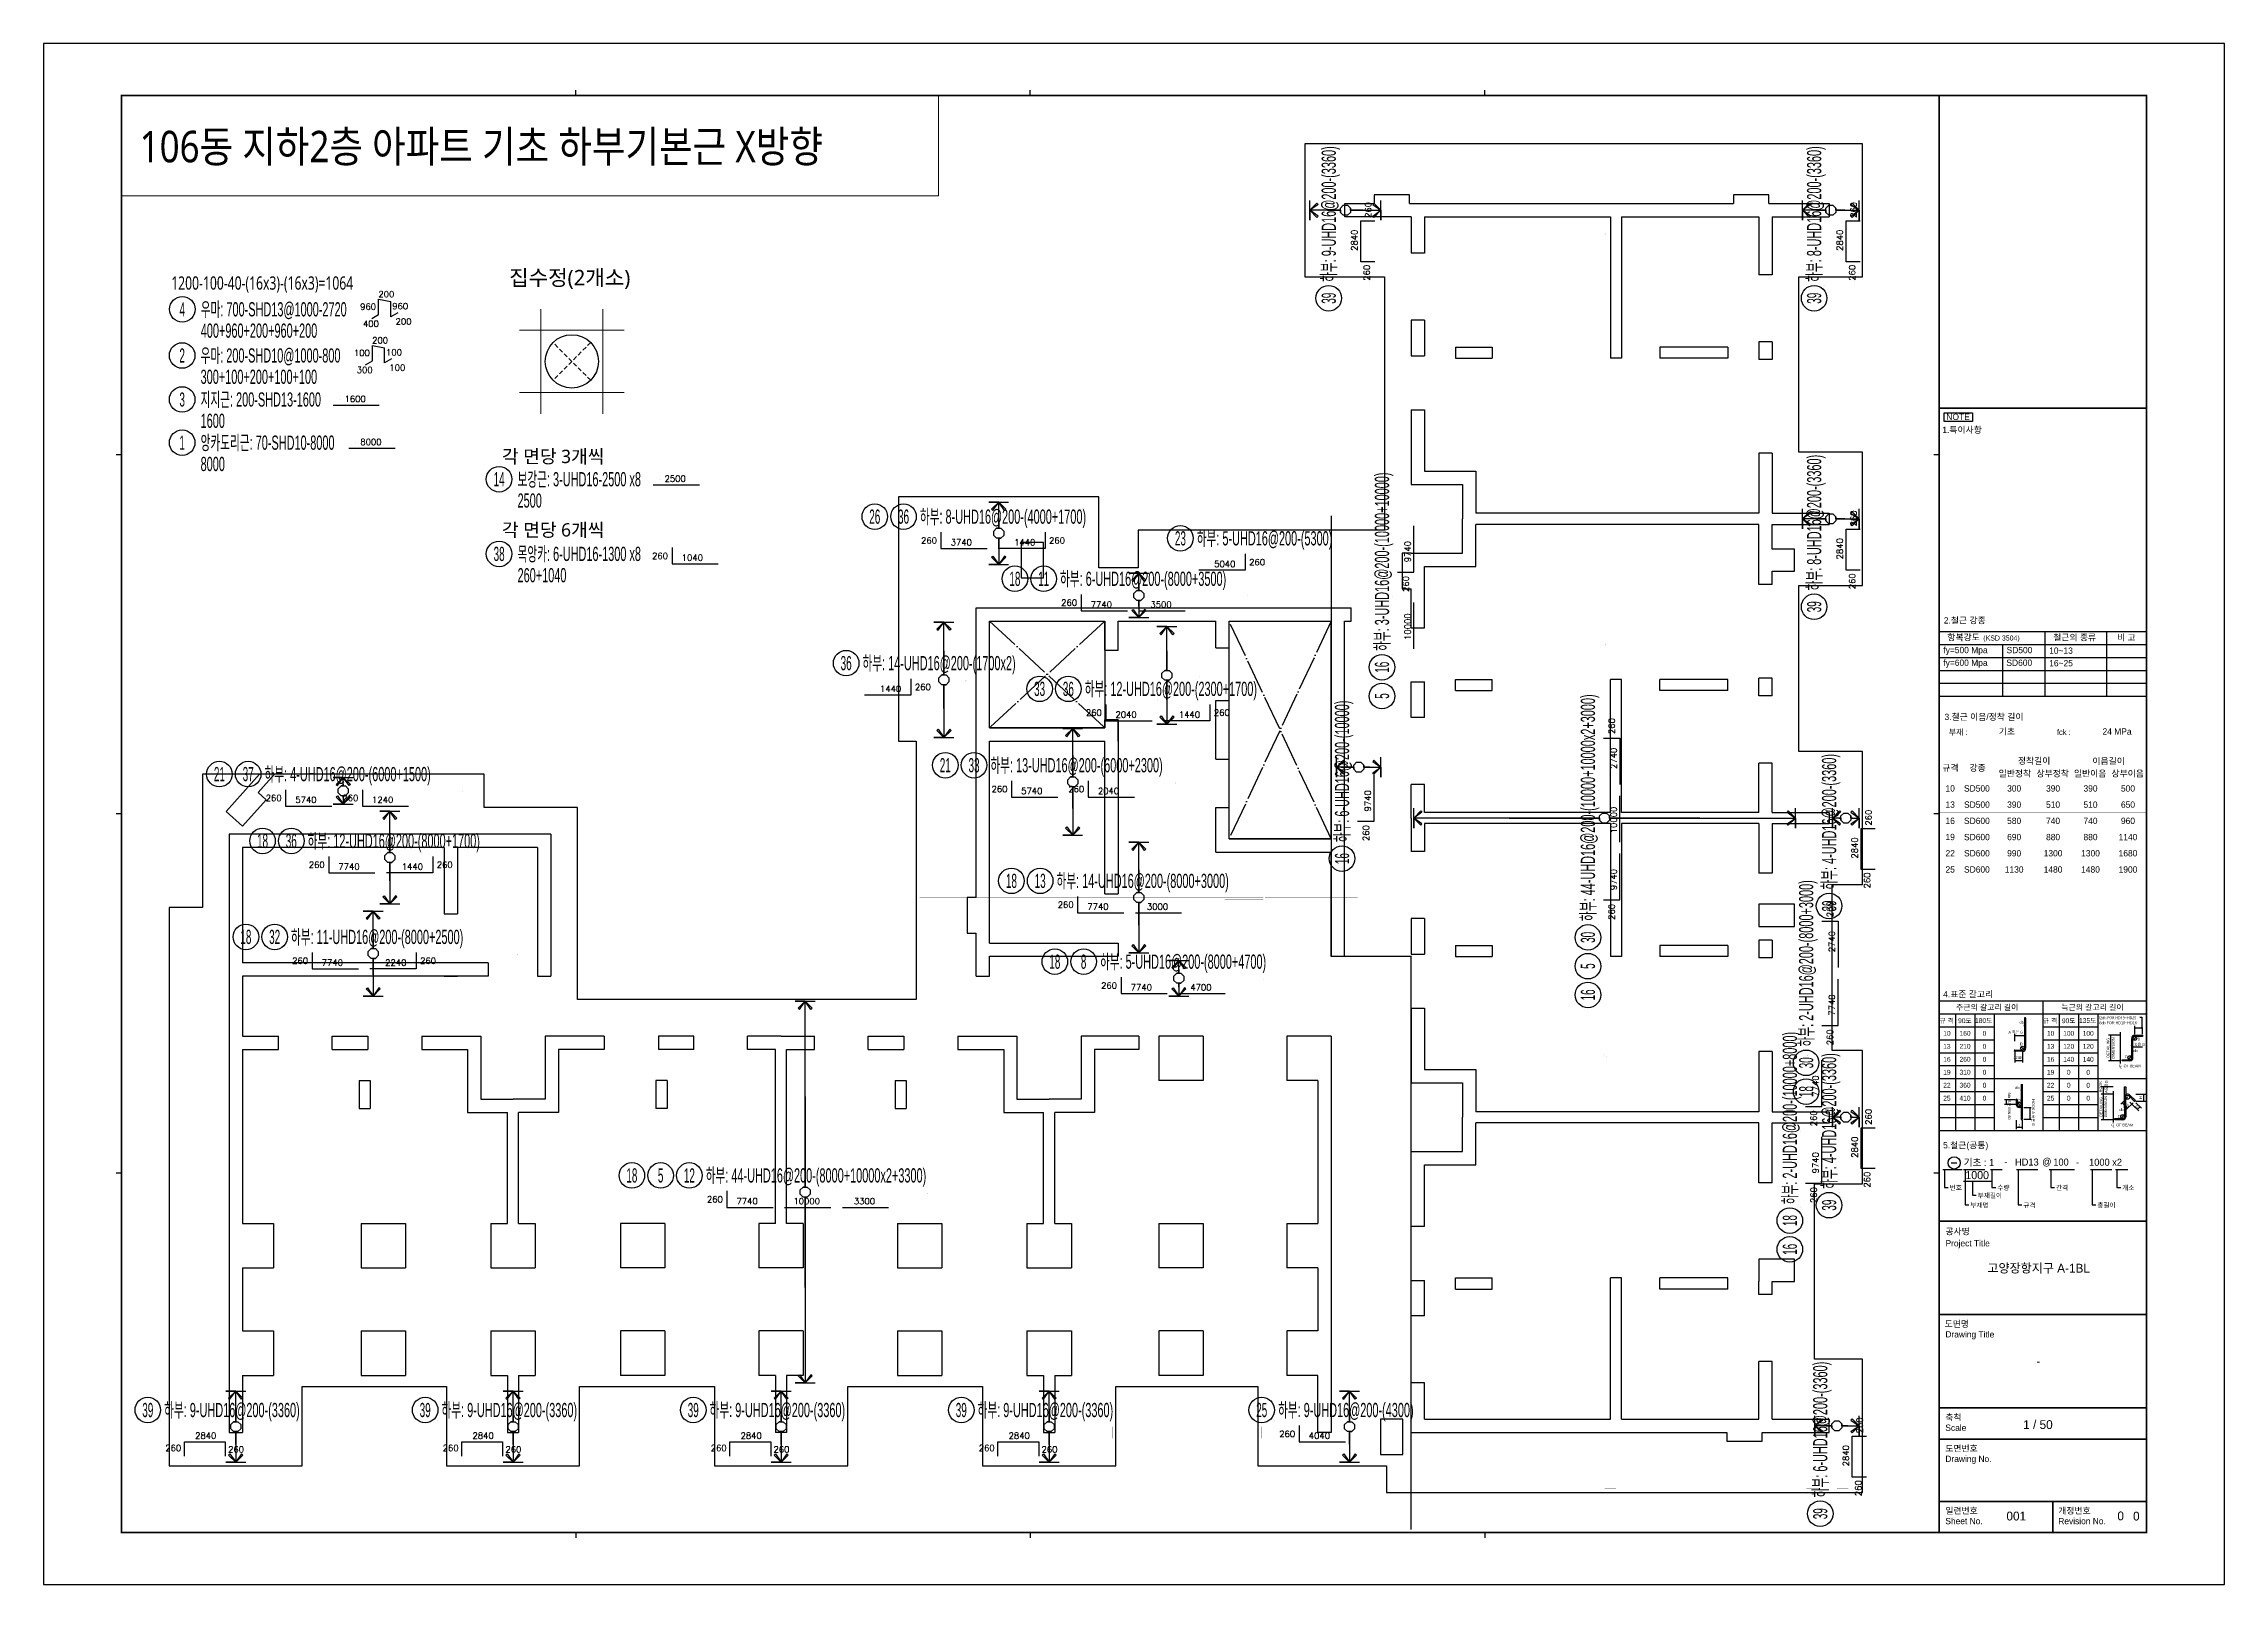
# Model space of a CAD drawing. Header units: millimetres. Extents: x 262481 to 2519995, y -394348 to 364571.
# Drawn here: x 418421 to 467561, y -138554 to -103847 of the extents above; entities that cross this region are included whole.
import ezdxf
from ezdxf.enums import TextEntityAlignment as Align

# ---------------------------------------------------------------- set-up
doc = ezdxf.new("R2010")
doc.units = ezdxf.units.MM
doc.header["$LTSCALE"] = 65
for name, pattern in [('HID', [2.5, 2, -0.5]), ('XS-기초$0$DDOT', [14, 12, -1, 0, -1]), ('XS-기초$0$HID', [2.3, 1.5, -0.8])]:
    doc.linetypes.add(name, pattern=pattern)
doc.layers.get('Defpoints').update_dxf_attribs({"color": 145})
for name, color, linetype in [('DIM', 7, 'Continuous'), ('RP_TAG', 7, 'Continuous'), ('XDIM', 7, 'Continuous'), ('XREBAR', 1, 'Continuous'), ('XS-기초$0$OPEN', 9, 'XS-기초$0$DDOT'), ('XS-기초$0$집수정', 21, 'Continuous'), ('버림', 8, 'Continuous'), ('철근변경선', 1, 'HID')]:
    doc.layers.add(name, color=color, linetype=linetype)
doc.layers.add('XTITLE', color=22, linetype='Continuous', lineweight=0)
doc.styles.add('ARIAL', font='malgun.ttf')
doc.styles.add('HYULL', font='Dotum.ttf')
doc.styles.add('RPWK1', font='arial.ttf', dxfattribs={"bigfont": 'whgtxt.shx'})
doc.styles.add('RPWK2', font='romans.shx', dxfattribs={"bigfont": 'whgtxt.shx'})
doc.styles.add('XRebarSheet', font='Hmkmrhd_0.ttf')
doc.styles.add('돋움', font='malgun.ttf')
doc.dimstyles.new('NDIM', dxfattribs={"dimtxt": 3, "dimasz": 1.5, "dimexe": 2, "dimexo": 2, "dimgap": 1, "dimtad": 1, "dimdec": 0, "dimdsep": 46, "dimlunit": 6, "dimtxsty": 'ARIAL', "dimblk": 'DOT', "dimcen": 1, "dimclrd": 256, "dimclre": 7, "dimclrt": 3, "dimadec": 0, "dimazin": 0, "dimtfac": 1, "dimtdec": 0, "dimtix": 1, "dimtmove": 2, "dimatfit": 3, "dimldrblk": 'DOT', "dimfxl": 0, "dimtvp": 1, "dimtolj": 1, "dimlwd": -1, "dimlwe": -1, "dimarcsym": 0})

msp = doc.modelspace()

# ---------------------------------------------------------------- texts
at = {"color": 3, "style": 'XRebarSheet'}
for s, height, p in [('fy=500 Mpa', 141.99, (461228, -117578.3)), ('SD500', 141.99, (462653.2, -117578.4)), ('fy=600 Mpa', 141.99, (461227.4, -117863.9)), ('SD600', 141.99, (462648.6, -117863.9)), ('10~13', 141.99, (463613.4, -117591.9)), ('16~25', 141.99, (463613.9, -117873.9)), ('기초', 141.99, (462478, -119412.8)), ('24 MPa', 141.99, (464815.2, -119412.8)), ('001', 198.78, (462649.2, -137115))]:
    msp.add_text(s, height=height, dxfattribs=at).set_placement(p)
for s, height, p in [('일반정착', 141.99, (462839.5, -120288.2)), ('정착길이', 141.99, (463273.5, -120002.5)), ('상부정착', 141.99, (463691.7, -120288.2)), ('일반이음', 141.99, (464536.3, -120288.2)), ('이음길이', 141.99, (464951.9, -120007.8)), ('상부이음', 141.99, (465381.2, -120288.2)), ('10', 141.99, (461382.7, -120623.4)), ('SD500', 141.99, (461984.5, -120624.3)), ('300', 141.99, (462824, -120624.3)), ('390', 141.99, (463700.5, -120624.3)), ('390', 141.99, (464544.6, -120624.3)), ('500', 141.99, (465388.8, -120624.3)), ('13', 141.99, (461382.7, -120988.6)), ('16', 141.99, (461382.7, -121353.8)), ('SD500', 141.99, (461984.5, -120989.5)), ('SD600', 141.99, (461984.5, -121354.7)), ('390', 141.99, (462824, -120989.5)), ('580', 141.99, (462824, -121354.7)), ('510', 141.99, (463700.5, -120989.5)), ('740', 141.99, (463700.5, -121354.7)), ('510', 141.99, (464544.6, -120989.5)), ('740', 141.99, (464544.6, -121354.7)), ('960', 141.99, (465388.8, -121354.7)), ('650', 141.99, (465388.8, -120989.5)), ('19', 141.99, (461382.7, -121719)), ('SD600', 141.99, (461984.5, -121719.9)), ('690', 141.99, (462824, -121719.9)), ('880', 141.99, (463700.5, -121719.9)), ('880', 141.99, (464544.6, -121719.9)), ('1140', 141.99, (465388.8, -121719.9)), ('22', 141.99, (461382.7, -122084.1)), ('SD600', 141.99, (461984.5, -122085.1)), ('990', 141.99, (462824, -122085.1)), ('1300', 141.99, (463700.5, -122085.1)), ('1300', 141.99, (464544.6, -122085.1)), ('1680', 141.99, (465388.8, -122085.1)), ('25', 141.99, (461382.7, -122449.3)), ('SD600', 141.99, (461984.5, -122450.3)), ('1130', 141.99, (462824, -122450.3)), ('1480', 141.99, (463700.5, -122450.3)), ('1480', 141.99, (464544.6, -122450.3)), ('1900', 141.99, (465388.8, -122450.3)), ('10', 108.14, (461308.3, -126142)), ('160', 108.14, (461716.9, -126141.3)), ('0', 108.1, (462155.1, -126141.3)), ('10', 108.14, (463645.5, -126142)), ('100', 108.14, (464054.1, -126141.3)), ('100', 108.14, (464492.3, -126141.3)), ('13', 108.14, (461308.3, -126434.1)), ('16', 108.14, (461308.3, -126726.3)), ('210', 108.14, (461716.9, -126433.4)), ('260', 108.14, (461716.9, -126725.6)), ('0', 108.1, (462155.1, -126433.4)), ('0', 108.1, (462155.1, -126725.6)), ('13', 108.14, (463645.5, -126434.1)), ('16', 108.14, (463645.5, -126726.3)), ('120', 108.14, (464054.1, -126433.4)), ('140', 108.14, (464054.1, -126725.6)), ('120', 108.14, (464492.3, -126433.4)), ('140', 108.14, (464492.3, -126725.6)), ('22', 108.14, (461308.3, -127310.6)), ('19', 108.14, (461308.3, -127018.4)), ('310', 108.14, (461716.9, -127017.7)), ('360', 108.14, (461716.9, -127309.9)), ('0', 108.1, (462155.1, -127017.7)), ('0', 108.1, (462155.1, -127309.9)), ('22', 108.14, (463645.5, -127310.6)), ('19', 108.14, (463645.5, -127018.4)), ('0', 108.1, (464054.1, -127017.7)), ('0', 108.1, (464054.1, -127309.9)), ('0', 108.1, (464492.3, -127017.7)), ('0', 108.1, (464492.3, -127309.9)), ('25', 108.14, (461308.3, -127602.7)), ('410', 108.14, (461716.9, -127602)), ('0', 108.1, (462155.1, -127602)), ('25', 108.14, (463645.5, -127602.7)), ('0', 108.1, (464054.1, -127602)), ('0', 108.1, (464492.3, -127602))]:
    msp.add_text(s, height=height, dxfattribs=at).set_placement(p, align=Align.MIDDLE_CENTER)
for s, p in [('고양장항지구 A-1BL', (463377.1, -131426.2)), ('-', (463369.3, -133529.9)), ('1 / 50', (463359.6, -134951.2)), ('0', (465223.9, -137012)), ('0', (465576.9, -137017.3))]:
    msp.add_text(s, height=198.9, dxfattribs=at).set_placement(p, align=Align.MIDDLE)
at = {"layer": 'RP_TAG', "color": 2, "linetype": 'Continuous', "ltscale": 100, "style": 'RPWK2'}
for p in [(448267.2, -107772.7), (459204.7, -107772.7), (459204.7, -114722.7), (459542.2, -121462.7), (459542.2, -128202.7), (459342.2, -135152.7)]:
    msp.add_text('260', height=139.38, rotation=90.00021, dxfattribs=at).set_placement(p, align=Align.MIDDLE_LEFT)
for s, rotation, p in [('2840', 90.00021, (448068.2, -108276.3)), ('2840', 90.00021, (459005.7, -108276.3)), ('1440', 359.99998, (440528.1, -115192.6)), ('9740', 90.00021, (449269.9, -115291.8)), ('2840', 90.00021, (459005.7, -115226.3)), ('5040', 359.99998, (445037.8, -115681.3)), ('10000', 90.00021, (449271.1, -116980.6)), ('1440', 359.99998, (437505.7, -118492.6)), ('1440', 359.99998, (444242, -119072.5)), ('2740', 90.00019, (453909.8, -119947.7)), ('9740', 90.00021, (448369.9, -120904.5)), ('10000', 90.00021, (453911.1, -121336)), ('2840', 90.00021, (459343.2, -121966.3)), ('1440', 359.99998, (426732, -122497.6)), ('9740', 90.00021, (453909.9, -122678.6)), ('2740', 90.00019, (458827.4, -124075.4)), ('2240', 359.99998, (426357, -124660.1)), ('7740', 90.00021, (458827.4, -125504.2)), ('7740', 90.00021, (458459.9, -127328.5)), ('2840', 90.00021, (459343.2, -128706.3)), ('9740', 90.00021, (458459.9, -129057.8)), ('2840', 90.00021, (459143.2, -135656.3))]:
    msp.add_text(s, height=139.38, rotation=rotation, dxfattribs=at).set_placement(p, align=Align.BOTTOM_CENTER)
for p in [(448235.8, -108829.1), (459173.3, -108829.1), (459173.3, -115779.1), (459510.8, -122519.1), (459510.8, -129259.1), (459310.8, -136209.1)]:
    msp.add_text('260', height=139.38, rotation=90.00021, dxfattribs=at).set_placement(p, align=Align.MIDDLE_RIGHT)
for s, p in [('200', (426143.4, -109601.3)), ('200', (426003.2, -110641.4)), ('1600', (425441.4, -111961.4)), ('8000', (425796.4, -112934)), ('2500', (432652.3, -113757.8)), ('1040', (433039, -115539.6)), ('3740', (439099.2, -115192.6)), ('7740', (442256.7, -116592.6)), ('3500', (443599.3, -116593.8)), ('2040', (442813.1, -119072.5)), ('5740', (424331.7, -120992.6)), ('1240', (426060.9, -120992.6)), ('5740', (440688.1, -120792.6)), ('2040', (442417.4, -120792.6)), ('7740', (425303.1, -122497.6)), ('7740', (442178.1, -123397.6)), ('3000', (443520.7, -123398.8)), ('7740', (424928.1, -124660.1)), ('7740', (443156.7, -125217.6)), ('4700', (444499.3, -125218.8)), ('7740', (434273.4, -130032.6)), ('10000', (435616, -130033.8)), ('3300', (436918, -130033.8)), ('2840', (422074.6, -135316)), ('2840', (428324.6, -135316)), ('2840', (434364.6, -135316)), ('2840', (440404.6, -135316)), ('4040', (447170, -135317.6))]:
    msp.add_text(s, height=139.38, dxfattribs=at).set_placement(p, align=Align.BOTTOM_CENTER)
for s, p in [('960', (425911.5, -109773.3)), ('100', (425771.3, -110813.4)), ('260', (421521.8, -135483.5)), ('260', (427771.8, -135483.5)), ('260', (433811.8, -135483.5)), ('260', (439851.8, -135483.5))]:
    msp.add_text(s, height=139.38, dxfattribs=at).set_placement(p, align=Align.MIDDLE_RIGHT)
for s, p in [('960', (426276.6, -109760.4)), ('100', (426136.4, -110800.5)), ('260', (422578.2, -135515)), ('260', (428828.2, -135515)), ('260', (434868.2, -135515)), ('260', (440908.2, -135515))]:
    msp.add_text(s, height=139.38, dxfattribs=at).set_placement(p, align=Align.MIDDLE_LEFT)
for s, p in [('200', (426352.4, -110035.8)), ('100', (426212.2, -111075.9))]:
    msp.add_text(s, height=139.38, dxfattribs=at).set_placement(p, align=Align.TOP_LEFT)
for s, p in [('400', (425974.8, -110088.2)), ('300', (425834.6, -111128.3))]:
    msp.add_text(s, height=139.38, dxfattribs=at).set_placement(p, align=Align.TOP_RIGHT)
for p in [(438551, -115151.3), (432490.8, -115498.3), (441708.5, -116551.3), (442265, -119031.2), (423783.5, -120951.3), (425512.8, -120951.3), (440140, -120751.3), (441869.2, -120751.3), (424755, -122456.3), (441630, -123356.3), (424380, -124618.8), (442608.5, -125176.3), (433725.2, -129991.3), (446621.8, -135276.3)]:
    msp.add_text('260', height=139.38, dxfattribs=at).set_placement(p, align=Align.BOTTOM_RIGHT)
for rotation, p in [(359.99998, (441076.2, -115151.3)), (359.99998, (445585.9, -115639.9)), (359.99998, (438053.8, -118451.3)), (359.99998, (444790.1, -119031.2)), (90.00019, (453868.5, -119399.5)), (359.99998, (427280.1, -122456.3)), (90.00019, (458786, -123527.2)), (359.99998, (426905.1, -124618.8))]:
    msp.add_text('260', height=139.38, rotation=rotation, dxfattribs=at).set_placement(p, align=Align.BOTTOM_LEFT)
for p in [(449228.5, -115840), (448328.5, -121452.7), (453868.5, -123226.8), (458786, -126052.4), (458418.5, -127876.7), (458418.5, -129606)]:
    msp.add_text('260', height=139.38, rotation=90.00021, dxfattribs=at).set_placement(p, align=Align.BOTTOM_RIGHT)
at = {"layer": 'XTITLE', "color": 2, "style": '돋움'}
for s, height, width, p in [('106동 지하2층 아파트 기초 하부기본근 X방향', 709.93, 0.85, (420586.4, -106166.2)), ('1200-100-40-(16x3)-(16x3)=1064', 300, 0.7, (421297.4, -109239.1))]:
    msp.add_text(s, height=height, dxfattribs=dict(at, width=width)).set_placement(p, align=Align.MIDDLE_LEFT)
for s, height, p in [('집수정(2개소)', 350, (428911.1, -109119.1)), ('각 면당 3개씩', 300, (428749.2, -113145.8)), ('각 면당 6개씩', 300, (428749.2, -114800.6))]:
    msp.add_text(s, height=height, dxfattribs=at).set_placement(p, align=Align.MIDDLE_LEFT)

# ---------------------------------------------------------------- blocks, each defined once
blk = doc.blocks.new('_Dot')
at = {"color": 0, "linetype": 'ByBlock', "lineweight": -2}
blk.add_line((-0.5, 0), (-1, 0), dxfattribs=at)
at = {"color": 0, "linetype": 'ByBlock', "const_width": 0.5}
blk.add_lwpolyline([(-0.25, 0, 1), (0.25, 0, 1)], format="xyb", close=True, dxfattribs=at)
blk = doc.blocks.new('*D12')
at = {"color": 7, "transparency": 16777216}
for p, q in [((80432, 20451), (80432, 20463)), ((80477, 20451), (80477, 20463))]:
    blk.add_line(p, q, dxfattribs=at)
at = {"transparency": 16777216}
blk.add_line((80433, 20461), (80475, 20461), dxfattribs=at)
at = {"layer": 'Defpoints', "color": 0, "transparency": 16777216}
for p in [(80432, 20449), (80477, 20461), (80477, 20449)]:
    blk.add_point(p, dxfattribs=at)
at = {"transparency": 16777216, "xscale": 1.5, "yscale": 1.5, "zscale": 1.5, "rotation": 180}
blk.add_blockref('_Dot', (80432, 20461), dxfattribs=at)
at = {"transparency": 16777216, "xscale": 1.5, "yscale": 1.5, "zscale": 1.5}
blk.add_blockref('_Dot', (80477, 20461), dxfattribs=at)
blk = doc.blocks.new('*D13')
at = {"color": 7, "transparency": 16777216}
for p, q in [((76172, 19024), (76172, 19045)), ((76217, 19024), (76217, 19045))]:
    blk.add_line(p, q, dxfattribs=at)
at = {"transparency": 16777216}
blk.add_line((76215, 19043), (76174, 19043), dxfattribs=at)
at = {"layer": 'Defpoints', "color": 0, "transparency": 16777216}
for p in [(76172, 19043), (76172, 19022), (76217, 19022)]:
    blk.add_point(p, dxfattribs=at)
at = {"transparency": 16777216, "xscale": 1.5, "yscale": 1.5, "zscale": 1.5, "rotation": 180}
blk.add_blockref('_Dot', (76172, 19043), dxfattribs=at)
at = {"transparency": 16777216, "xscale": 1.5, "yscale": 1.5, "zscale": 1.5}
blk.add_blockref('_Dot', (76217, 19043), dxfattribs=at)
blk = doc.blocks.new('*D14')
at = {"transparency": 16777216}
blk.add_line((80158, 18181), (80199, 18181), dxfattribs=at)
at = {"layer": 'Defpoints', "color": 0, "transparency": 16777216}
for p in [(80156, 18181), (80201, 18181), (80201, 18181)]:
    blk.add_point(p, dxfattribs=at)
at = {"transparency": 16777216, "xscale": 1.5, "yscale": 1.5, "zscale": 1.5, "rotation": 180}
blk.add_blockref('_Dot', (80156, 18181), dxfattribs=at)
at = {"transparency": 16777216, "xscale": 1.5, "yscale": 1.5, "zscale": 1.5}
blk.add_blockref('_Dot', (80201, 18181), dxfattribs=at)
blk = doc.blocks.new('xdfndgns')
at = {"color": 3, "linetype": 'ByBlock'}
blk.add_lwpolyline([(37475, 13090), (38160, 13090), (38160, 16090), (36725, 16090), (36725, 19830), (38160, 19830), (38160, 22830), (36725, 22830), (36725, 26780), (38160, 26780), (38160, 29780), (25595, 29780), (25595, 26780), (27385, 26780), (27385, 21075), (21835, 21075), (21835, 20225), (20950, 20225), (20950, 21825), (16435, 21825), (16435, 16325), (16835, 16325), (16835, 10500), (9200, 10500), (9200, 14825), (7100, 14825), (7100, 15575), (750, 15575), (750, 12575), (0, 12575), (0, 0), (3000, 0), (3000, 1785), (6250, 1785), (6250, 0), (9250, 0), (9250, 1785), (12290, 1785), (12290, 0), (15290, 0), (15290, 1785), (18330, 1785), (18330, 0), (21330, 0), (21330, 1785), (24535, 1785), (24535, 0), (27435, 0), (27435, -600), (38160, -600), (38160, 2400), (37075, 2400), (37075, 6350), (38160, 6350), (38160, 9350), (37475, 9350)], close=True, dxfattribs=at)
at = {"layer": 'DIM', "color": 5}
for p, q in [((27950, 28630), (27150, 28630)), ((27150, 28630), (27150, 28430)), ((27950, 28430), (27950, 28630)), ((36050, 28630), (35250, 28630)), ((35250, 28630), (35250, 28430)), ((36050, 28430), (36050, 28630)), ((26495, 28430), (27150, 28430)), ((26495, 28130), (26495, 28430)), ((27985, 28130), (26495, 28130)), ((27950, 28430), (35250, 28430)), ((27985, 28130), (27985, 27315)), ((28285, 28130), (28285, 27315)), ((28285, 28130), (32480, 28130)), ((32480, 28130), (32480, 24950)), ((32730, 28130), (32730, 24950)), ((32730, 28130), (35825, 28130)), ((35825, 28130), (35825, 26830)), ((36050, 28430), (37410, 28430)), ((36125, 28130), (36125, 26830)), ((36125, 28130), (37410, 28130)), ((37410, 28430), (37410, 28130)), ((28285, 27315), (27985, 27315)), ((36125, 26830), (35825, 26830)), ((28285, 25805), (27985, 25805)), ((27985, 25805), (27985, 25005)), ((28285, 25805), (28285, 25005)), ((28985, 25200), (29815, 25200)), ((28985, 25200), (28985, 24950)), ((29815, 25200), (29815, 24950)), ((35125, 25200), (33590, 25200)), ((33590, 25200), (33590, 24950)), ((35125, 25200), (35125, 24950)), ((35825, 25320), (35825, 24920)), ((36125, 25320), (35825, 25320)), ((36125, 25320), (36125, 24920)), ((27985, 25005), (28285, 25005)), ((28985, 24950), (29815, 24950)), ((32730, 24950), (32480, 24950)), ((35125, 24950), (33590, 24950)), ((36125, 24920), (35825, 24920)), ((27985, 23785), (28285, 23785)), ((27985, 23785), (27985, 22105)), ((28285, 23785), (28285, 22405)), ((35825, 22810), (35825, 21455)), ((36125, 22810), (35825, 22810)), ((36125, 22810), (36125, 21455)), ((28285, 22405), (29445, 22405)), ((29445, 22405), (29445, 21455)), ((27985, 22105), (29145, 22105)), ((29145, 22105), (29145, 21330)), ((29145, 20555), (29145, 21330)), ((35825, 21455), (29445, 21455)), ((35825, 21205), (29445, 21205)), ((29445, 20255), (29445, 21205)), ((35825, 19850), (35825, 21205)), ((36125, 21455), (37410, 21455)), ((36125, 20650), (36125, 21205)), ((36125, 21205), (37410, 21205)), ((37410, 21455), (37410, 21205)), ((19700, 20800), (19200, 20800)), ((19200, 20800), (19200, 20000)), ((19700, 20000), (19700, 20800)), ((36625, 20650), (36125, 20650)), ((36625, 20150), (36625, 20650)), ((27985, 20555), (27785, 20555)), ((27785, 20555), (27785, 19755)), ((27985, 20555), (29145, 20555)), ((28285, 18875), (28285, 20255)), ((28285, 20255), (29445, 20255)), ((36125, 19850), (36125, 20150)), ((36125, 20150), (36625, 20150)), ((19200, 20000), (19700, 20000)), ((27785, 19755), (27985, 19755)), ((27985, 18875), (27985, 19755)), ((36125, 19850), (35825, 19850)), ((18185, 19325), (26635, 19325)), ((18185, 12800), (18185, 19325)), ((26635, 19025), (26635, 19325)), ((18485, 16625), (18485, 19025)), ((18485, 19025), (21085, 19025)), ((21085, 18370), (21085, 19025)), ((21385, 19025), (23585, 19025)), ((21385, 18370), (21385, 19025)), ((23585, 18425), (23585, 19025)), ((23885, 19025), (26185, 19025)), ((23885, 18425), (23885, 19025)), ((26185, 14125), (26185, 19025)), ((26485, 11475), (26485, 19025)), ((26485, 19025), (26635, 19025)), ((27985, 18875), (28285, 18875)), ((21085, 18370), (21385, 18370)), ((23585, 18425), (23885, 18425)), ((28985, 17710), (29815, 17710)), ((28985, 17460), (28985, 17710)), ((29815, 17460), (29815, 17710)), ((32480, 14715), (32480, 17710)), ((32730, 17710), (32480, 17710)), ((32730, 14715), (32730, 17710)), ((35125, 17710), (33590, 17710)), ((33590, 17460), (33590, 17710)), ((35125, 17460), (35125, 17710)), ((35825, 17340), (35825, 17740)), ((36125, 17740), (35825, 17740)), ((36125, 17340), (36125, 17740)), ((23585, 15915), (23585, 17235)), ((23585, 17235), (23885, 17235)), ((23885, 15915), (23885, 17235)), ((27985, 17655), (28285, 17655)), ((27985, 16855), (27985, 17655)), ((28285, 16855), (28285, 17655)), ((28985, 17460), (29815, 17460)), ((35125, 17460), (33590, 17460)), ((36125, 17340), (35825, 17340)), ((21085, 16625), (21085, 16800)), ((21385, 16800), (21085, 16800)), ((21385, 16800), (21385, 12885)), ((21385, 16325), (21385, 16800)), ((28285, 16855), (27985, 16855)), ((18485, 16625), (21085, 16625)), ((18485, 11775), (18485, 16325)), ((18485, 16325), (21085, 16325)), ((21085, 12885), (21085, 16325)), ((23585, 15915), (23885, 15915)), ((36125, 15830), (35825, 15830)), ((35825, 14715), (35825, 15830)), ((36125, 14715), (36125, 15830)), ((2034, 15575), (1283, 14741)), ((2371, 15575), (2005, 15168)), ((28285, 15345), (27985, 15345)), ((27985, 14590), (27985, 15345)), ((28285, 14715), (28285, 15345)), ((1655, 14407), (2190, 15001)), ((2190, 15001), (2005, 15168)), ((23585, 13825), (23585, 14825)), ((23585, 14825), (23885, 14825)), ((23885, 14125), (23885, 14825)), ((1283, 14741), (1655, 14407)), ((27985, 14590), (27985, 13835)), ((32480, 14715), (28285, 14715)), ((32480, 14465), (28285, 14465)), ((28285, 14465), (28285, 13835)), ((32480, 14465), (32480, 11470)), ((35825, 14715), (32730, 14715)), ((35825, 14465), (32730, 14465)), ((32730, 14465), (32730, 11470)), ((35825, 14465), (35825, 13350)), ((36125, 14715), (37410, 14715)), ((36125, 14465), (36125, 13350)), ((36125, 14465), (37410, 14465)), ((37410, 14715), (37410, 14465)), ((1350, 14225), (1350, 750)), ((8600, 14225), (1350, 14225)), ((6200, 13925), (1650, 13925)), ((1650, 13925), (1650, 11325)), ((6200, 13925), (6200, 12435)), ((8300, 13925), (6500, 13925)), ((6500, 13925), (6500, 12435)), ((8300, 13925), (8300, 11025)), ((8600, 14225), (8600, 11025)), ((23585, 13825), (26185, 13825)), ((23885, 14125), (26185, 14125)), ((26185, 11475), (26185, 13825)), ((28285, 13835), (27985, 13835)), ((36125, 13350), (35825, 13350)), ((18185, 12800), (17985, 12800)), ((17985, 12800), (17985, 12000)), ((21085, 12885), (21385, 12885)), ((6200, 12435), (6500, 12435)), ((28285, 12325), (27985, 12325)), ((27985, 12325), (27985, 11525)), ((28285, 12325), (28285, 11525)), ((35825, 12650), (35825, 12150)), ((36625, 12650), (35825, 12650)), ((36625, 12150), (36625, 12650)), ((17985, 12000), (18185, 12000)), ((18185, 11025), (18185, 12000)), ((35825, 12150), (36625, 12150)), ((35825, 11840), (35825, 11440)), ((36125, 11840), (35825, 11840)), ((36125, 11840), (36125, 11440)), ((7190, 11325), (1650, 11325)), ((7190, 11325), (7190, 11025)), ((18485, 11775), (21385, 11775)), ((18485, 11025), (18485, 11475)), ((18485, 11475), (21385, 11475)), ((21385, 11775), (21385, 11475)), ((26185, 11475), (26485, 11475)), ((27985, 11525), (28285, 11525)), ((28985, 11720), (29815, 11720)), ((28985, 11720), (28985, 11470)), ((28985, 11470), (29815, 11470)), ((29815, 11720), (29815, 11470)), ((32730, 11470), (32480, 11470)), ((35125, 11720), (33590, 11720)), ((33590, 11720), (33590, 11470)), ((35125, 11470), (33590, 11470)), ((35125, 11720), (35125, 11470)), ((36125, 11440), (35825, 11440)), ((7190, 11025), (1650, 11025)), ((1650, 11025), (1650, 9675)), ((6200, 11025), (6500, 11025)), ((8300, 11025), (8600, 11025)), ((18185, 11025), (18485, 11025)), ((27985, 10305), (28285, 10305)), ((27985, 10305), (27985, 8625)), ((28285, 10305), (28285, 8925)), ((1650, 9675), (2465, 9675)), ((1650, 9375), (2465, 9375)), ((1650, 9375), (1650, 5455)), ((2465, 9375), (2465, 9675)), ((3675, 9375), (3675, 9675)), ((3675, 9675), (4475, 9675)), ((3675, 9375), (4475, 9375)), ((4475, 9675), (4475, 9375)), ((5695, 9675), (5695, 9375)), ((5695, 9675), (7025, 9675)), ((5695, 9375), (6725, 9375)), ((6725, 9375), (6725, 7955)), ((7025, 9675), (7025, 8255)), ((9805, 9675), (8475, 9675)), ((8475, 9675), (8475, 8255)), ((9805, 9375), (8775, 9375)), ((8775, 9375), (8775, 7955)), ((9805, 9675), (9805, 9375)), ((11025, 9675), (11025, 9375)), ((11825, 9675), (11025, 9675)), ((11825, 9375), (11025, 9375)), ((11825, 9375), (11825, 9675)), ((13035, 9375), (13035, 9675)), ((13790, 9675), (13035, 9675)), ((13665, 9375), (13035, 9375)), ((13665, 5455), (13665, 9375)), ((13790, 9675), (14545, 9675)), ((13915, 5455), (13915, 9375)), ((13915, 9375), (14545, 9375)), ((14545, 9375), (14545, 9675)), ((15755, 9375), (15755, 9675)), ((15755, 9675), (16555, 9675)), ((15755, 9375), (16555, 9375)), ((16555, 9675), (16555, 9375)), ((17775, 9675), (17775, 9375)), ((17775, 9675), (19105, 9675)), ((17775, 9375), (18805, 9375)), ((18805, 9375), (18805, 7955)), ((19105, 9675), (19105, 8255)), ((21850, 9675), (20555, 9675)), ((20555, 9675), (20555, 8255)), ((21850, 9375), (20855, 9375)), ((20855, 9375), (20855, 7955)), ((21850, 9675), (21850, 9375)), ((23300, 9675), (22300, 9675)), ((22300, 9675), (22300, 8675)), ((23300, 9675), (23300, 8675)), ((26185, 9675), (25185, 9675)), ((25185, 9675), (25185, 8675)), ((26185, 9675), (26185, 750)), ((28285, 8925), (29445, 8925)), ((29445, 8925), (29445, 7975)), ((35825, 9330), (35825, 7975)), ((36125, 9330), (35825, 9330)), ((36125, 9330), (36125, 7975)), ((4280, 8675), (4280, 8045)), ((4280, 8675), (4530, 8675)), ((4530, 8675), (4530, 8045)), ((10970, 8675), (10970, 8045)), ((11220, 8675), (10970, 8675)), ((11220, 8675), (11220, 8045)), ((16360, 8675), (16360, 8045)), ((16360, 8675), (16610, 8675)), ((16610, 8675), (16610, 8045)), ((23300, 8675), (22300, 8675)), ((25885, 8675), (25185, 8675)), ((25885, 8675), (25885, 5455)), ((27985, 8625), (29145, 8625)), ((29145, 8625), (29145, 7850)), ((4280, 8045), (4530, 8045)), ((6725, 7955), (7625, 7955)), ((7025, 8255), (7750, 8255)), ((7625, 5455), (7625, 7955)), ((8475, 8255), (7750, 8255)), ((7875, 5455), (7875, 7955)), ((8775, 7955), (7875, 7955)), ((11220, 8045), (10970, 8045)), ((16360, 8045), (16610, 8045)), ((18805, 7955), (19705, 7955)), ((19105, 8255), (19830, 8255)), ((19705, 5455), (19705, 7955)), ((20555, 8255), (19830, 8255)), ((20855, 7955), (19955, 7955)), ((19955, 5455), (19955, 7955)), ((35825, 7975), (29445, 7975)), ((36125, 7975), (37410, 7975)), ((37410, 7975), (37410, 7725)), ((29145, 7075), (29145, 7850)), ((29445, 6775), (29445, 7725)), ((35825, 7725), (29445, 7725)), ((35825, 6370), (35825, 7725)), ((36125, 6370), (36125, 7725)), ((36125, 7725), (37410, 7725)), ((27985, 5395), (27985, 7075)), ((27985, 7075), (29145, 7075)), ((28285, 5395), (28285, 6775)), ((28285, 6775), (29445, 6775)), ((36125, 6370), (35825, 6370)), ((1650, 5455), (2350, 5455)), ((2350, 5455), (2350, 4455)), ((4330, 5455), (5330, 5455)), ((4330, 5455), (4330, 4455)), ((5330, 5455), (5330, 4455)), ((7250, 5455), (7625, 5455)), ((7250, 5455), (7250, 4455)), ((7875, 5455), (8250, 5455)), ((8250, 5455), (8250, 4455)), ((11170, 5455), (10170, 5455)), ((10170, 5455), (10170, 4455)), ((11170, 5455), (11170, 4455)), ((13665, 5455), (13290, 5455)), ((13290, 5455), (13290, 4455)), ((14290, 5455), (13915, 5455)), ((14290, 5455), (14290, 4455)), ((16410, 5455), (17410, 5455)), ((16410, 5455), (16410, 4455)), ((17410, 5455), (17410, 4455)), ((19330, 5455), (19705, 5455)), ((19330, 5455), (19330, 4455)), ((19955, 5455), (20330, 5455)), ((20330, 5455), (20330, 4455)), ((22300, 5455), (23300, 5455)), ((22300, 5455), (22300, 4455)), ((23300, 5455), (23300, 4455)), ((25185, 5455), (25885, 5455)), ((25185, 5455), (25185, 4455)), ((27985, 5395), (28285, 5395)), ((1650, 4455), (1650, 3035)), ((1650, 4455), (2350, 4455)), ((4330, 4455), (5330, 4455)), ((7250, 4455), (8250, 4455)), ((11170, 4455), (10170, 4455)), ((14290, 4455), (13290, 4455)), ((16410, 4455), (17410, 4455)), ((19330, 4455), (20330, 4455)), ((23300, 4455), (22300, 4455)), ((25885, 4455), (25185, 4455)), ((25885, 4455), (25885, 3035)), ((36625, 4650), (35825, 4650)), ((35825, 4650), (35825, 4150)), ((36625, 4150), (36625, 4650)), ((27985, 4175), (28285, 4175)), ((27985, 3375), (27985, 4175)), ((28285, 3375), (28285, 4175)), ((28985, 4230), (29815, 4230)), ((28985, 3980), (28985, 4230)), ((28985, 3980), (29815, 3980)), ((29815, 3980), (29815, 4230)), ((32480, 1050), (32480, 4230)), ((32730, 4230), (32480, 4230)), ((32730, 1050), (32730, 4230)), ((35125, 4230), (33590, 4230)), ((33590, 3980), (33590, 4230)), ((35125, 3980), (33590, 3980)), ((35125, 3980), (35125, 4230)), ((35825, 3860), (35825, 4150)), ((36125, 3860), (36125, 4150)), ((36125, 4150), (36625, 4150)), ((36125, 3860), (35825, 3860)), ((1650, 3035), (2350, 3035)), ((2350, 3035), (2350, 2035)), ((4330, 3035), (5330, 3035)), ((4330, 3035), (4330, 2035)), ((5330, 3035), (5330, 2035)), ((7250, 3035), (8250, 3035)), ((7250, 3035), (7250, 2035)), ((8250, 3035), (8250, 2035)), ((11170, 3035), (10170, 3035)), ((10170, 3035), (10170, 2035)), ((11170, 3035), (11170, 2035)), ((14290, 3035), (13290, 3035)), ((13290, 3035), (13290, 2035)), ((14290, 3035), (14290, 2035)), ((16410, 3035), (17410, 3035)), ((16410, 3035), (16410, 2035)), ((17410, 3035), (17410, 2035)), ((19330, 3035), (20330, 3035)), ((19330, 3035), (19330, 2035)), ((20330, 3035), (20330, 2035)), ((23300, 3035), (22300, 3035)), ((22300, 3035), (22300, 2035)), ((23300, 3035), (23300, 2035)), ((25185, 3035), (25185, 2035)), ((25885, 3035), (25185, 3035)), ((28285, 3375), (27985, 3375)), ((1650, 2035), (1650, 750)), ((1650, 2035), (2350, 2035)), ((4330, 2035), (5330, 2035)), ((7250, 2035), (7625, 2035)), ((7625, 2035), (7625, 750)), ((7875, 2035), (7875, 750)), ((7875, 2035), (8250, 2035)), ((11170, 2035), (10170, 2035)), ((13665, 2035), (13290, 2035)), ((13665, 2035), (13665, 750)), ((13915, 2035), (13915, 750)), ((14290, 2035), (13915, 2035)), ((16410, 2035), (17410, 2035)), ((19330, 2035), (19705, 2035)), ((19705, 2035), (19705, 750)), ((19955, 2035), (19955, 750)), ((19955, 2035), (20330, 2035)), ((23300, 2035), (22300, 2035)), ((25885, 2035), (25185, 2035)), ((25885, 750), (25885, 2035)), ((36125, 2350), (35825, 2350)), ((35825, 1050), (35825, 2350)), ((36125, 1050), (36125, 2350)), ((28285, 1865), (27985, 1865)), ((27985, 750), (27985, 1865)), ((28285, 1050), (28285, 1865)), ((27800, 1050), (27300, 1050)), ((27300, 1050), (27300, 250)), ((27800, 250), (27800, 1050)), ((28285, 1050), (32480, 1050)), ((32730, 1050), (35825, 1050)), ((36125, 1050), (37410, 1050)), ((37410, 750), (37410, 1050)), ((1350, 750), (1650, 750)), ((7625, 750), (7875, 750)), ((13915, 750), (13665, 750)), ((19705, 750), (19955, 750)), ((26185, 750), (25885, 750)), ((27985, 750), (35100, 750)), ((35100, 750), (35100, 550)), ((35100, 550), (35900, 550)), ((35900, 750), (37410, 750)), ((35900, 550), (35900, 750)), ((27300, 250), (27800, 250))]:
    blk.add_line(p, q, dxfattribs=at)
at = {"layer": 'XS-기초$0$OPEN', "color": 1}
for p, q in [((21085, 19025), (18485, 16625)), ((18485, 19025), (21085, 16625)), ((26185, 19025), (23885, 14125)), ((26185, 14125), (23885, 19025))]:
    blk.add_line(p, q, dxfattribs=at)
at = {"layer": 'XS-기초$0$OPEN', "color": 1, "linetype": 'ByBlock'}
for points in [[(18485, 19025), (21085, 19025), (21085, 16625), (18485, 16625)], [(23885, 19025), (26185, 19025), (26185, 14125), (23885, 14125)]]:
    blk.add_lwpolyline(points, close=True, dxfattribs=at)
at = {"layer": '철근변경선', "linetype": 'ByBlock', "ltscale": 2, "const_width": 30}
blk.add_lwpolyline([(27985, -1437), (27985, 11475), (26185, 11475), (26185, 21404)], dxfattribs=at)
blk = doc.blocks.new('*U2501', base_point=(421255.7852, -112835.2973))
at = {"layer": 'RP_TAG', "color": 0, "linetype": 'Continuous', "ltscale": 100}
blk.add_circle((421542.7852, -112835.2973), 288, dxfattribs=at)
at = {"layer": 'RP_TAG', "color": 0, "linetype": 'Continuous', "ltscale": 100, "style": 'RPWK1', "width": 0.5}
blk.add_text('1', height=320, dxfattribs=at).set_placement((421542.7852, -112835.2973), align=Align.MIDDLE_CENTER)
at = {"layer": 'RP_TAG', "color": 0, "linetype": 'Continuous', "ltscale": 100, "style": 'RPWK1', "width": 0.55}
for s, p in [('앙카도리근: 70-SHD10-8000', (421958.7852, -112835.2973)), ('8000', (421958.7852, -113315.2973))]:
    blk.add_text(s, height=320, dxfattribs=at).set_placement(p, align=Align.MIDDLE_LEFT)
blk = doc.blocks.new('*U2502', base_point=(428397.7037, -115341.174))
at = {"layer": 'RP_TAG', "color": 0, "linetype": 'Continuous', "ltscale": 100}
blk.add_circle((428684.7037, -115341.174), 288, dxfattribs=at)
at = {"layer": 'RP_TAG', "color": 0, "linetype": 'Continuous', "ltscale": 100, "style": 'RPWK1', "width": 0.5}
blk.add_text('38', height=320, dxfattribs=at).set_placement((428684.7037, -115341.174), align=Align.MIDDLE_CENTER)
at = {"layer": 'RP_TAG', "color": 0, "linetype": 'Continuous', "ltscale": 100, "style": 'RPWK1', "width": 0.55}
for s, p in [('목앙카: 6-UHD16-1300 x8', (429100.7037, -115341.174)), ('260+1040', (429100.7037, -115821.174))]:
    blk.add_text(s, height=320, dxfattribs=at).set_placement(p, align=Align.MIDDLE_LEFT)
blk = doc.blocks.new('*U2503', base_point=(428397.7037, -113659.11))
at = {"layer": 'RP_TAG', "color": 0, "linetype": 'Continuous', "ltscale": 100}
blk.add_circle((428684.7037, -113659.11), 288, dxfattribs=at)
at = {"layer": 'RP_TAG', "color": 0, "linetype": 'Continuous', "ltscale": 100, "style": 'RPWK1', "width": 0.5}
blk.add_text('14', height=320, dxfattribs=at).set_placement((428684.7037, -113659.11), align=Align.MIDDLE_CENTER)
at = {"layer": 'RP_TAG', "color": 0, "linetype": 'Continuous', "ltscale": 100, "style": 'RPWK1', "width": 0.55}
for s, p in [('보강근: 3-UHD16-2500 x8', (429100.7037, -113659.11)), ('2500', (429100.7037, -114139.11))]:
    blk.add_text(s, height=320, dxfattribs=at).set_placement(p, align=Align.MIDDLE_LEFT)
blk = doc.blocks.new('*U2504', base_point=(421255.7852, -111862.7202))
at = {"layer": 'RP_TAG', "color": 0, "linetype": 'Continuous', "ltscale": 100}
blk.add_circle((421542.7852, -111862.7202), 288, dxfattribs=at)
at = {"layer": 'RP_TAG', "color": 0, "linetype": 'Continuous', "ltscale": 100, "style": 'RPWK1', "width": 0.5}
blk.add_text('3', height=320, dxfattribs=at).set_placement((421542.7852, -111862.7202), align=Align.MIDDLE_CENTER)
at = {"layer": 'RP_TAG', "color": 0, "linetype": 'Continuous', "ltscale": 100, "style": 'RPWK1', "width": 0.55}
for s, p in [('지지근: 200-SHD13-1600', (421958.7852, -111862.7202)), ('1600', (421958.7852, -112342.7202))]:
    blk.add_text(s, height=320, dxfattribs=at).set_placement(p, align=Align.MIDDLE_LEFT)
blk = doc.blocks.new('*U2505', base_point=(421255.7852, -110871.5533))
at = {"layer": 'RP_TAG', "color": 0, "linetype": 'Continuous', "ltscale": 100}
blk.add_circle((421542.7852, -110871.5533), 288, dxfattribs=at)
at = {"layer": 'RP_TAG', "color": 0, "linetype": 'Continuous', "ltscale": 100, "style": 'RPWK1', "width": 0.5}
blk.add_text('2', height=320, dxfattribs=at).set_placement((421542.7852, -110871.5533), align=Align.MIDDLE_CENTER)
at = {"layer": 'RP_TAG', "color": 0, "linetype": 'Continuous', "ltscale": 100, "style": 'RPWK1', "width": 0.55}
for s, p in [('우마: 200-SHD10@1000-800', (421958.7852, -110871.5533)), ('300+100+200+100+100', (421958.7852, -111351.5533))]:
    blk.add_text(s, height=320, dxfattribs=at).set_placement(p, align=Align.MIDDLE_LEFT)
blk = doc.blocks.new('*U2506', base_point=(421259.2456, -109831.4939))
at = {"layer": 'RP_TAG', "color": 0, "linetype": 'Continuous', "ltscale": 100}
blk.add_circle((421546.2456, -109831.4939), 288, dxfattribs=at)
at = {"layer": 'RP_TAG', "color": 0, "linetype": 'Continuous', "ltscale": 100, "style": 'RPWK1', "width": 0.5}
blk.add_text('4', height=320, dxfattribs=at).set_placement((421546.2456, -109831.4939), align=Align.MIDDLE_CENTER)
at = {"layer": 'RP_TAG', "color": 0, "linetype": 'Continuous', "ltscale": 100, "style": 'RPWK1', "width": 0.55}
for s, p in [('우마: 700-SHD13@1000-2720', (421962.2456, -109831.4939)), ('400+960+200+960+200', (421962.2456, -110311.4939))]:
    blk.add_text(s, height=320, dxfattribs=at).set_placement(p, align=Align.MIDDLE_LEFT)
blk = doc.blocks.new('*U2509', base_point=(453219.0944, -123691.855))
at = {"layer": 'RP_TAG', "color": 0, "linetype": 'Continuous', "ltscale": 100}
for centre in [(453219.095452, -123979.855), (453219.097844, -124627.855), (453219.100236, -125275.855)]:
    blk.add_circle(centre, 288, dxfattribs=at)
at = {"layer": 'RP_TAG', "color": 0, "linetype": 'Continuous', "ltscale": 100, "style": 'RPWK1', "oblique": 359.9999999948, "width": 0.55}
blk.add_text('하부: 44-UHD16@200-(10000+10000x2+3000)', height=320, rotation=90.000210454, dxfattribs=at).set_placement((453219.09408, -123611.855), align=Align.MIDDLE_LEFT)
at = {"layer": 'RP_TAG', "color": 0, "linetype": 'Continuous', "ltscale": 100, "style": 'RPWK1', "oblique": 0.0000000017, "width": 0.5}
for s, p in [('30', (453219.095452, -123979.855)), ('5', (453219.097844, -124627.855)), ('16', (453219.100236, -125275.855))]:
    blk.add_text(s, height=320, rotation=90.0002104619, dxfattribs=at).set_placement(p, align=Align.MIDDLE_CENTER)
blk = doc.blocks.new('*U2510', base_point=(448579.0944, -117607.1229))
at = {"layer": 'RP_TAG', "color": 0, "linetype": 'Continuous', "ltscale": 100}
for centre in [(448579.095452, -117895.1229), (448579.097844, -118543.1229)]:
    blk.add_circle(centre, 288, dxfattribs=at)
at = {"layer": 'RP_TAG', "color": 0, "linetype": 'Continuous', "ltscale": 100, "style": 'RPWK1', "oblique": 359.9999999948, "width": 0.55}
blk.add_text('하부: 3-UHD16@200-(10000+10000)', height=320, rotation=90.000210454, dxfattribs=at).set_placement((448579.09408, -117527.1229), align=Align.MIDDLE_LEFT)
at = {"layer": 'RP_TAG', "color": 0, "linetype": 'Continuous', "ltscale": 100, "style": 'RPWK1', "width": 0.5}
for s, rotation, oblique, p in [('16', 90.0002104552, 359.9999999951, (448579.095452, -117895.1229)), ('5', 90.0002104619, 0.0000000017, (448579.097844, -118543.1229))]:
    blk.add_text(s, height=320, rotation=rotation, dxfattribs=dict(at, oblique=oblique)).set_placement(p, align=Align.MIDDLE_CENTER)
blk = doc.blocks.new('*U2513', base_point=(457769.0944, -130071.0515))
at = {"layer": 'RP_TAG', "color": 0, "linetype": 'Continuous', "ltscale": 100}
for centre in [(457769.095452, -130359.0515), (457769.097844, -131007.0515)]:
    blk.add_circle(centre, 288, dxfattribs=at)
at = {"layer": 'RP_TAG', "color": 0, "linetype": 'Continuous', "ltscale": 100, "style": 'RPWK1', "width": 0.55}
blk.add_text('하부: 2-UHD16@200-(10000+8000)', height=320, rotation=90.0002104601, dxfattribs=at).set_placement((457769.09408, -129991.0515), align=Align.MIDDLE_LEFT)
at = {"layer": 'RP_TAG', "color": 0, "linetype": 'Continuous', "ltscale": 100, "style": 'RPWK1', "width": 0.5}
for s, oblique, p in [('18', 0.0000000017, (457769.095452, -130359.0515)), ('16', 0.0000000018, (457769.097844, -131007.0515))]:
    blk.add_text(s, height=320, rotation=90.0002104619, dxfattribs=dict(at, oblique=oblique)).set_placement(p, align=Align.MIDDLE_CENTER)
blk = doc.blocks.new('*U2514', base_point=(447679.0944, -121917.7479))
at = {"layer": 'RP_TAG', "color": 0, "linetype": 'Continuous', "ltscale": 100}
blk.add_circle((447679.095452, -122205.7479), 288, dxfattribs=at)
at = {"layer": 'RP_TAG', "color": 0, "linetype": 'Continuous', "ltscale": 100, "style": 'RPWK1', "width": 0.55}
blk.add_text('하부: 6-UHD16@200-(10000)', height=320, rotation=90.0002104601, dxfattribs=at).set_placement((447679.09408, -121837.7479), align=Align.MIDDLE_LEFT)
at = {"layer": 'RP_TAG', "color": 0, "linetype": 'Continuous', "ltscale": 100, "style": 'RPWK1', "oblique": 0.0000000017, "width": 0.5}
blk.add_text('16', height=320, rotation=90.0002104619, dxfattribs=at).set_placement((447679.095452, -122205.7479), align=Align.MIDDLE_CENTER)
blk = doc.blocks.new('*U2525', base_point=(433260.1434, -129341.8327))
at = {"layer": 'RP_TAG', "color": 0, "linetype": 'Continuous', "ltscale": 100}
for centre in [(431676.1434, -129341.8327), (432324.1434, -129341.8327), (432972.1434, -129341.8327)]:
    blk.add_circle(centre, 288, dxfattribs=at)
at = {"layer": 'RP_TAG', "color": 0, "linetype": 'Continuous', "ltscale": 100, "style": 'RPWK1', "width": 0.5}
for s, p in [('18', (431676.1434, -129341.8327)), ('5', (432324.1434, -129341.8327)), ('12', (432972.1434, -129341.8327))]:
    blk.add_text(s, height=320, dxfattribs=at).set_placement(p, align=Align.MIDDLE_CENTER)
at = {"layer": 'RP_TAG', "color": 0, "linetype": 'Continuous', "ltscale": 100, "style": 'RPWK1', "width": 0.55}
blk.add_text('하부: 44-UHD16@200-(8000+10000x2+3300)', height=320, dxfattribs=at).set_placement((433340.1434, -129341.8327), align=Align.MIDDLE_LEFT)
blk = doc.blocks.new('*U2526', base_point=(458136.5944, -126517.48))
at = {"layer": 'RP_TAG', "color": 0, "linetype": 'Continuous', "ltscale": 100}
for centre in [(458136.595452, -126805.48), (458136.597844, -127453.48)]:
    blk.add_circle(centre, 288, dxfattribs=at)
at = {"layer": 'RP_TAG', "color": 0, "linetype": 'Continuous', "ltscale": 100, "style": 'RPWK1', "width": 0.55}
blk.add_text('하부: 2-UHD16@200-(8000+3000)', height=320, rotation=90.0002104601, dxfattribs=at).set_placement((458136.59408, -126437.48), align=Align.MIDDLE_LEFT)
at = {"layer": 'RP_TAG', "color": 0, "linetype": 'Continuous', "ltscale": 100, "style": 'RPWK1', "oblique": 0.0000000017, "width": 0.5}
for s, p in [('30', (458136.595452, -126805.48)), ('18', (458136.597844, -127453.48))]:
    blk.add_text(s, height=320, rotation=90.0002104619, dxfattribs=at).set_placement(p, align=Align.MIDDLE_CENTER)
blk = doc.blocks.new('*U2535', base_point=(441164.8756, -122706.8327))
at = {"layer": 'RP_TAG', "color": 0, "linetype": 'Continuous', "ltscale": 100}
for centre in [(440228.8756, -122706.8327), (440876.8756, -122706.8327)]:
    blk.add_circle(centre, 288, dxfattribs=at)
at = {"layer": 'RP_TAG', "color": 0, "linetype": 'Continuous', "ltscale": 100, "style": 'RPWK1', "width": 0.5}
for s, p in [('18', (440228.8756, -122706.8327)), ('13', (440876.8756, -122706.8327))]:
    blk.add_text(s, height=320, dxfattribs=at).set_placement(p, align=Align.MIDDLE_CENTER)
at = {"layer": 'RP_TAG', "color": 0, "linetype": 'Continuous', "ltscale": 100, "style": 'RPWK1', "width": 0.55}
blk.add_text('하부: 14-UHD16@200-(8000+3000)', height=320, dxfattribs=at).set_placement((441244.8756, -122706.8327), align=Align.MIDDLE_LEFT)
blk = doc.blocks.new('*U2536', base_point=(424289.8756, -121806.8327))
at = {"layer": 'RP_TAG', "color": 0, "linetype": 'Continuous', "ltscale": 100}
for centre in [(423353.8756, -121806.8327), (424001.8756, -121806.8327)]:
    blk.add_circle(centre, 288, dxfattribs=at)
at = {"layer": 'RP_TAG', "color": 0, "linetype": 'Continuous', "ltscale": 100, "style": 'RPWK1', "width": 0.5}
for s, p in [('18', (423353.8756, -121806.8327)), ('36', (424001.8756, -121806.8327))]:
    blk.add_text(s, height=320, dxfattribs=at).set_placement(p, align=Align.MIDDLE_CENTER)
at = {"layer": 'RP_TAG', "color": 0, "linetype": 'Continuous', "ltscale": 100, "style": 'RPWK1', "width": 0.55}
blk.add_text('하부: 12-UHD16@200-(8000+1700)', height=320, dxfattribs=at).set_placement((424369.8756, -121806.8327), align=Align.MIDDLE_LEFT)
blk = doc.blocks.new('*U2537', base_point=(423914.8756, -123969.3327))
at = {"layer": 'RP_TAG', "color": 0, "linetype": 'Continuous', "ltscale": 100}
for centre in [(422978.8756, -123969.3327), (423626.8756, -123969.3327)]:
    blk.add_circle(centre, 288, dxfattribs=at)
at = {"layer": 'RP_TAG', "color": 0, "linetype": 'Continuous', "ltscale": 100, "style": 'RPWK1', "width": 0.5}
for s, p in [('18', (422978.8756, -123969.3327)), ('32', (423626.8756, -123969.3327))]:
    blk.add_text(s, height=320, dxfattribs=at).set_placement(p, align=Align.MIDDLE_CENTER)
at = {"layer": 'RP_TAG', "color": 0, "linetype": 'Continuous', "ltscale": 100, "style": 'RPWK1', "width": 0.55}
blk.add_text('하부: 11-UHD16@200-(8000+2500)', height=320, dxfattribs=at).set_placement((423994.8756, -123969.3327), align=Align.MIDDLE_LEFT)
blk = doc.blocks.new('*U2538', base_point=(442143.447, -124526.8327))
at = {"layer": 'RP_TAG', "color": 0, "linetype": 'Continuous', "ltscale": 100}
for centre in [(441207.447, -124526.8327), (441855.447, -124526.8327)]:
    blk.add_circle(centre, 288, dxfattribs=at)
at = {"layer": 'RP_TAG', "color": 0, "linetype": 'Continuous', "ltscale": 100, "style": 'RPWK1', "width": 0.5}
for s, p in [('18', (441207.447, -124526.8327)), ('8', (441855.447, -124526.8327))]:
    blk.add_text(s, height=320, dxfattribs=at).set_placement(p, align=Align.MIDDLE_CENTER)
at = {"layer": 'RP_TAG', "color": 0, "linetype": 'Continuous', "ltscale": 100, "style": 'RPWK1', "width": 0.55}
blk.add_text('하부: 5-UHD16@200-(8000+4700)', height=320, dxfattribs=at).set_placement((442223.447, -124526.8327), align=Align.MIDDLE_LEFT)
blk = doc.blocks.new('*U2539', base_point=(441243.447, -115901.8327))
at = {"layer": 'RP_TAG', "color": 0, "linetype": 'Continuous', "ltscale": 100}
for centre in [(440307.447, -115901.8327), (440955.447, -115901.8327)]:
    blk.add_circle(centre, 288, dxfattribs=at)
at = {"layer": 'RP_TAG', "color": 0, "linetype": 'Continuous', "ltscale": 100, "style": 'RPWK1', "width": 0.5}
for s, p in [('18', (440307.447, -115901.8327)), ('11', (440955.447, -115901.8327))]:
    blk.add_text(s, height=320, dxfattribs=at).set_placement(p, align=Align.MIDDLE_CENTER)
at = {"layer": 'RP_TAG', "color": 0, "linetype": 'Continuous', "ltscale": 100, "style": 'RPWK1', "width": 0.55}
blk.add_text('하부: 6-UHD16@200-(8000+3500)', height=320, dxfattribs=at).set_placement((441323.447, -115901.8327), align=Align.MIDDLE_LEFT)
blk = doc.blocks.new('*U2547', base_point=(423318.447, -120301.8327))
at = {"layer": 'RP_TAG', "color": 0, "linetype": 'Continuous', "ltscale": 100}
for centre in [(422382.447, -120301.8327), (423030.447, -120301.8327)]:
    blk.add_circle(centre, 288, dxfattribs=at)
at = {"layer": 'RP_TAG', "color": 0, "linetype": 'Continuous', "ltscale": 100, "style": 'RPWK1', "width": 0.5}
for s, p in [('21', (422382.447, -120301.8327)), ('37', (423030.447, -120301.8327))]:
    blk.add_text(s, height=320, dxfattribs=at).set_placement(p, align=Align.MIDDLE_CENTER)
at = {"layer": 'RP_TAG', "color": 0, "linetype": 'Continuous', "ltscale": 100, "style": 'RPWK1', "width": 0.55}
blk.add_text('하부: 4-UHD16@200-(6000+1500)', height=320, dxfattribs=at).set_placement((423398.447, -120301.8327), align=Align.MIDDLE_LEFT)
blk = doc.blocks.new('*U2548', base_point=(439674.8756, -120101.8327))
at = {"layer": 'RP_TAG', "color": 0, "linetype": 'Continuous', "ltscale": 100}
for centre in [(438738.8756, -120101.8327), (439386.8756, -120101.8327)]:
    blk.add_circle(centre, 288, dxfattribs=at)
at = {"layer": 'RP_TAG', "color": 0, "linetype": 'Continuous', "ltscale": 100, "style": 'RPWK1', "width": 0.55}
blk.add_text('하부: 13-UHD16@200-(6000+2300)', height=320, dxfattribs=at).set_placement((439754.8756, -120101.8327), align=Align.MIDDLE_LEFT)
at = {"layer": 'RP_TAG', "color": 0, "linetype": 'Continuous', "ltscale": 100, "style": 'RPWK1', "width": 0.5}
for s, p in [('21', (438738.8756, -120101.8327)), ('33', (439386.8756, -120101.8327))]:
    blk.add_text(s, height=320, dxfattribs=at).set_placement(p, align=Align.MIDDLE_CENTER)
blk = doc.blocks.new('*U2549', base_point=(444324.9213, -114990.4892))
at = {"layer": 'RP_TAG', "color": 0, "linetype": 'Continuous', "ltscale": 100}
blk.add_circle((444036.9213, -114990.4892), 288, dxfattribs=at)
at = {"layer": 'RP_TAG', "color": 0, "linetype": 'Continuous', "ltscale": 100, "style": 'RPWK1', "width": 0.5}
blk.add_text('23', height=320, dxfattribs=at).set_placement((444036.9213, -114990.4892), align=Align.MIDDLE_CENTER)
at = {"layer": 'RP_TAG', "color": 0, "linetype": 'Continuous', "ltscale": 100, "style": 'RPWK1', "width": 0.55}
blk.add_text('하부: 5-UHD16@200-(5300)', height=320, dxfattribs=at).set_placement((444404.9213, -114990.4892), align=Align.MIDDLE_LEFT)
blk = doc.blocks.new('*U2573', base_point=(438085.947, -114501.8327))
at = {"layer": 'RP_TAG', "color": 0, "linetype": 'Continuous', "ltscale": 100}
for centre in [(437149.947, -114501.8327), (437797.947, -114501.8327)]:
    blk.add_circle(centre, 288, dxfattribs=at)
at = {"layer": 'RP_TAG', "color": 0, "linetype": 'Continuous', "ltscale": 100, "style": 'RPWK1', "width": 0.5}
for s, p in [('26', (437149.947, -114501.8327)), ('36', (437797.947, -114501.8327))]:
    blk.add_text(s, height=320, dxfattribs=at).set_placement(p, align=Align.MIDDLE_CENTER)
at = {"layer": 'RP_TAG', "color": 0, "linetype": 'Continuous', "ltscale": 100, "style": 'RPWK1', "width": 0.55}
blk.add_text('하부: 8-UHD16@200-(4000+1700)', height=320, dxfattribs=at).set_placement((438165.947, -114501.8327), align=Align.MIDDLE_LEFT)
blk = doc.blocks.new('*U2574', base_point=(441799.8756, -118381.7579))
at = {"layer": 'RP_TAG', "color": 0, "linetype": 'Continuous', "ltscale": 100}
for centre in [(440863.8756, -118381.7579), (441511.8756, -118381.7579)]:
    blk.add_circle(centre, 288, dxfattribs=at)
at = {"layer": 'RP_TAG', "color": 0, "linetype": 'Continuous', "ltscale": 100, "style": 'RPWK1', "width": 0.5}
for s, p in [('33', (440863.8756, -118381.7579)), ('36', (441511.8756, -118381.7579))]:
    blk.add_text(s, height=320, dxfattribs=at).set_placement(p, align=Align.MIDDLE_CENTER)
at = {"layer": 'RP_TAG', "color": 0, "linetype": 'Continuous', "ltscale": 100, "style": 'RPWK1', "width": 0.55}
blk.add_text('하부: 12-UHD16@200-(2300+1700)', height=320, dxfattribs=at).set_placement((441879.8756, -118381.7579), align=Align.MIDDLE_LEFT)
blk = doc.blocks.new('*U2575', base_point=(436792.822, -117801.8327))
at = {"layer": 'RP_TAG', "color": 0, "linetype": 'Continuous', "ltscale": 100}
blk.add_circle((436504.822, -117801.8327), 288, dxfattribs=at)
at = {"layer": 'RP_TAG', "color": 0, "linetype": 'Continuous', "ltscale": 100, "style": 'RPWK1', "width": 0.5}
blk.add_text('36', height=320, dxfattribs=at).set_placement((436504.822, -117801.8327), align=Align.MIDDLE_CENTER)
at = {"layer": 'RP_TAG', "color": 0, "linetype": 'Continuous', "ltscale": 100, "style": 'RPWK1', "width": 0.55}
blk.add_text('하부: 14-UHD16@200-(1700x2)', height=320, dxfattribs=at).set_placement((436872.822, -117801.8327), align=Align.MIDDLE_LEFT)
blk = doc.blocks.new('*U2593', base_point=(446156.7506, -134626.8327))
at = {"layer": 'RP_TAG', "color": 0, "linetype": 'Continuous', "ltscale": 100}
blk.add_circle((445868.7506, -134626.8327), 288, dxfattribs=at)
at = {"layer": 'RP_TAG', "color": 0, "linetype": 'Continuous', "ltscale": 100, "style": 'RPWK1', "width": 0.5}
blk.add_text('25', height=320, dxfattribs=at).set_placement((445868.7506, -134626.8327), align=Align.MIDDLE_CENTER)
at = {"layer": 'RP_TAG', "color": 0, "linetype": 'Continuous', "ltscale": 100, "style": 'RPWK1', "width": 0.55}
blk.add_text('하부: 9-UHD16@200-(4300)', height=320, dxfattribs=at).set_placement((446236.7506, -134626.8327), align=Align.MIDDLE_LEFT)
blk = doc.blocks.new('*U2598', base_point=(421056.7506, -134626.8327))
at = {"layer": 'RP_TAG', "color": 0, "linetype": 'Continuous', "ltscale": 100}
blk.add_circle((420768.7506, -134626.8327), 288, dxfattribs=at)
at = {"layer": 'RP_TAG', "color": 0, "linetype": 'Continuous', "ltscale": 100, "style": 'RPWK1', "width": 0.5}
blk.add_text('39', height=320, dxfattribs=at).set_placement((420768.7506, -134626.8327), align=Align.MIDDLE_CENTER)
at = {"layer": 'RP_TAG', "color": 0, "linetype": 'Continuous', "ltscale": 100, "style": 'RPWK1', "width": 0.55}
blk.add_text('하부: 9-UHD16@200-(3360)', height=320, dxfattribs=at).set_placement((421136.7506, -134626.8327), align=Align.MIDDLE_LEFT)
blk = doc.blocks.new('*U2599', base_point=(427306.7506, -134626.8327))
at = {"layer": 'RP_TAG', "color": 0, "linetype": 'Continuous', "ltscale": 100}
blk.add_circle((427018.7506, -134626.8327), 288, dxfattribs=at)
at = {"layer": 'RP_TAG', "color": 0, "linetype": 'Continuous', "ltscale": 100, "style": 'RPWK1', "width": 0.5}
blk.add_text('39', height=320, dxfattribs=at).set_placement((427018.7506, -134626.8327), align=Align.MIDDLE_CENTER)
at = {"layer": 'RP_TAG', "color": 0, "linetype": 'Continuous', "ltscale": 100, "style": 'RPWK1', "width": 0.55}
blk.add_text('하부: 9-UHD16@200-(3360)', height=320, dxfattribs=at).set_placement((427386.7506, -134626.8327), align=Align.MIDDLE_LEFT)
blk = doc.blocks.new('*U2600', base_point=(433346.7506, -134626.8327))
at = {"layer": 'RP_TAG', "color": 0, "linetype": 'Continuous', "ltscale": 100}
blk.add_circle((433058.7506, -134626.8327), 288, dxfattribs=at)
at = {"layer": 'RP_TAG', "color": 0, "linetype": 'Continuous', "ltscale": 100, "style": 'RPWK1', "width": 0.5}
blk.add_text('39', height=320, dxfattribs=at).set_placement((433058.7506, -134626.8327), align=Align.MIDDLE_CENTER)
at = {"layer": 'RP_TAG', "color": 0, "linetype": 'Continuous', "ltscale": 100, "style": 'RPWK1', "width": 0.55}
blk.add_text('하부: 9-UHD16@200-(3360)', height=320, dxfattribs=at).set_placement((433426.7506, -134626.8327), align=Align.MIDDLE_LEFT)
blk = doc.blocks.new('*U2601', base_point=(439386.7506, -134626.8327))
at = {"layer": 'RP_TAG', "color": 0, "linetype": 'Continuous', "ltscale": 100}
blk.add_circle((439098.7506, -134626.8327), 288, dxfattribs=at)
at = {"layer": 'RP_TAG', "color": 0, "linetype": 'Continuous', "ltscale": 100, "style": 'RPWK1', "width": 0.5}
blk.add_text('39', height=320, dxfattribs=at).set_placement((439098.7506, -134626.8327), align=Align.MIDDLE_CENTER)
at = {"layer": 'RP_TAG', "color": 0, "linetype": 'Continuous', "ltscale": 100, "style": 'RPWK1', "width": 0.55}
blk.add_text('하부: 9-UHD16@200-(3360)', height=320, dxfattribs=at).set_placement((439466.7506, -134626.8327), align=Align.MIDDLE_LEFT)
blk = doc.blocks.new('*U2602', base_point=(458454.0944, -136674.1764))
at = {"layer": 'RP_TAG', "color": 0, "linetype": 'Continuous', "ltscale": 100}
blk.add_circle((458454.095452, -136962.1764), 288, dxfattribs=at)
at = {"layer": 'RP_TAG', "color": 0, "linetype": 'Continuous', "ltscale": 100, "style": 'RPWK1', "width": 0.55}
blk.add_text('하부: 6-UHD16@200-(3360)', height=320, rotation=90.0002104601, dxfattribs=at).set_placement((458454.09408, -136594.1764), align=Align.MIDDLE_LEFT)
at = {"layer": 'RP_TAG', "color": 0, "linetype": 'Continuous', "ltscale": 100, "style": 'RPWK1', "oblique": 0.0000000017, "width": 0.5}
blk.add_text('39', height=320, rotation=90.0002104619, dxfattribs=at).set_placement((458454.095452, -136962.1764), align=Align.MIDDLE_CENTER)
blk = doc.blocks.new('*U2603', base_point=(458654.0944, -129724.1765))
at = {"layer": 'RP_TAG', "color": 0, "linetype": 'Continuous', "ltscale": 100}
blk.add_circle((458654.095452, -130012.1765), 288, dxfattribs=at)
at = {"layer": 'RP_TAG', "color": 0, "linetype": 'Continuous', "ltscale": 100, "style": 'RPWK1', "width": 0.55}
blk.add_text('하부: 4-UHD16@200-(3360)', height=320, rotation=90.0002104601, dxfattribs=at).set_placement((458654.09408, -129644.1765), align=Align.MIDDLE_LEFT)
at = {"layer": 'RP_TAG', "color": 0, "linetype": 'Continuous', "ltscale": 100, "style": 'RPWK1', "oblique": 359.9999999951, "width": 0.5}
blk.add_text('39', height=320, rotation=90.0002104552, dxfattribs=at).set_placement((458654.095452, -130012.1765), align=Align.MIDDLE_CENTER)
blk = doc.blocks.new('*U2604', base_point=(458654.0944, -122984.1765))
at = {"layer": 'RP_TAG', "color": 0, "linetype": 'Continuous', "ltscale": 100}
blk.add_circle((458654.095452, -123272.1765), 288, dxfattribs=at)
at = {"layer": 'RP_TAG', "color": 0, "linetype": 'Continuous', "ltscale": 100, "style": 'RPWK1', "oblique": 359.9999999948, "width": 0.55}
blk.add_text('하부: 4-UHD16@200-(3360)', height=320, rotation=90.000210454, dxfattribs=at).set_placement((458654.09408, -122904.1765), align=Align.MIDDLE_LEFT)
at = {"layer": 'RP_TAG', "color": 0, "linetype": 'Continuous', "ltscale": 100, "style": 'RPWK1', "oblique": 0.0000000017, "width": 0.5}
blk.add_text('39', height=320, rotation=90.0002104619, dxfattribs=at).set_placement((458654.095452, -123272.1765), align=Align.MIDDLE_CENTER)
blk = doc.blocks.new('*U2605', base_point=(458316.5944, -116244.1765))
at = {"layer": 'RP_TAG', "color": 0, "linetype": 'Continuous', "ltscale": 100}
blk.add_circle((458316.595452, -116532.1765), 288, dxfattribs=at)
at = {"layer": 'RP_TAG', "color": 0, "linetype": 'Continuous', "ltscale": 100, "style": 'RPWK1', "width": 0.55}
blk.add_text('하부: 8-UHD16@200-(3360)', height=320, rotation=90.0002104601, dxfattribs=at).set_placement((458316.59408, -116164.1765), align=Align.MIDDLE_LEFT)
at = {"layer": 'RP_TAG', "color": 0, "linetype": 'Continuous', "ltscale": 100, "style": 'RPWK1', "oblique": 0.0000000017, "width": 0.5}
blk.add_text('39', height=320, rotation=90.0002104619, dxfattribs=at).set_placement((458316.595452, -116532.1765), align=Align.MIDDLE_CENTER)
blk = doc.blocks.new('*U2606', base_point=(458316.5944, -109294.1765))
at = {"layer": 'RP_TAG', "color": 0, "linetype": 'Continuous', "ltscale": 100}
blk.add_circle((458316.595452, -109582.1765), 288, dxfattribs=at)
at = {"layer": 'RP_TAG', "color": 0, "linetype": 'Continuous', "ltscale": 100, "style": 'RPWK1', "width": 0.55}
blk.add_text('하부: 8-UHD16@200-(3360)', height=320, rotation=90.0002104601, dxfattribs=at).set_placement((458316.59408, -109214.1765), align=Align.MIDDLE_LEFT)
at = {"layer": 'RP_TAG', "color": 0, "linetype": 'Continuous', "ltscale": 100, "style": 'RPWK1', "oblique": 0.0000000017, "width": 0.5}
blk.add_text('39', height=320, rotation=90.0002104619, dxfattribs=at).set_placement((458316.595452, -109582.1765), align=Align.MIDDLE_CENTER)
blk = doc.blocks.new('*U2607', base_point=(447379.0944, -109294.1765))
at = {"layer": 'RP_TAG', "color": 0, "linetype": 'Continuous', "ltscale": 100}
blk.add_circle((447379.095452, -109582.1765), 288, dxfattribs=at)
at = {"layer": 'RP_TAG', "color": 0, "linetype": 'Continuous', "ltscale": 100, "style": 'RPWK1', "width": 0.55}
blk.add_text('하부: 9-UHD16@200-(3360)', height=320, rotation=90.0002104601, dxfattribs=at).set_placement((447379.09408, -109214.1765), align=Align.MIDDLE_LEFT)
at = {"layer": 'RP_TAG', "color": 0, "linetype": 'Continuous', "ltscale": 100, "style": 'RPWK1', "oblique": 0.0000000017, "width": 0.5}
blk.add_text('39', height=320, rotation=90.0002104619, dxfattribs=at).set_placement((447379.095452, -109582.1765), align=Align.MIDDLE_CENTER)
blk = doc.blocks.new('dhs_sheet2e')
h = blk.add_hatch(color=256)
edge = h.paths.add_edge_path()
edge.add_line((76299, 21797), (76299, 20646.2))
edge.add_arc((76224.2, 20646.2), 74.7, -90, 0, ccw=False)
edge.add_line((76224.2, 20571.5), (75925.3, 20571.5))
edge.add_arc((75925.3, 20549.1), 22.4, 90, 270)
edge.add_line((75925.3, 20526.7), (76224.2, 20526.7))
edge.add_arc((76224.2, 20646.2), 119.6, 270, 360)
edge.add_line((76343.8, 20646.2), (76343.8, 21797))
edge.add_arc((76321.4, 21797), 22.4, 0, 180)
blk.add_hatch(color=256).paths.add_polyline_path([(80850.3, 21144.3), (80551.4, 21144.3, 0.4142136), (80431.9, 21024.7), (80431.9, 20621.2), (80431.9, 20277.5, -0.4142136), (80357.1, 20202.7), (80058.2, 20202.7), (80058.2, 20157.9), (80357.1, 20157.9, 0.4142136), (80476.7, 20277.5), (80476.7, 20621.2), (80476.7, 21024.7, -0.4142136), (80551.4, 21099.4), (80850.3, 21099.4)])
h = blk.add_hatch(color=256)
h.paths.add_polyline_path([(76216.8, 18481.2, -0.2277351), (76172, 18387.9), (76172, 17913.3, 1), (76216.8, 17913.3)])
h.paths.add_polyline_path([(76216.8, 19258.4, 1), (76172, 19258.4), (76172, 18481.2, -0.1833618), (76153.2, 18431.7, -0.6790836), (76150.1, 18423.9, -0.2067221), (76146.9, 18425.3, -0.6466922), (76022.6, 18481.2), (76022.6, 18660.6, 1), (75977.7, 18660.6), (75977.7, 18481.2, 1), (76216.8, 18481.2)])
h.paths.add_polyline_path([(76153.2, 18431.7, -0.0300135), (76146.9, 18425.3, 0.2067221), (76150.1, 18423.9, 0.6790836)], flags=17)
h = blk.add_hatch(color=256)
h.paths.add_polyline_path([(80200.9, 19160.1), (80156.1, 19160.1), (80156.1, 18756.6, -0.2277351), (80200.9, 18850)])
h.paths.add_polyline_path([(80156.1, 18756.6), (80156.1, 18353.1), (80156.1, 18009.4, -0.4142136), (80081.4, 17934.7), (79782.5, 17934.7), (79782.5, 17889.8), (80081.4, 17889.8, 0.4142136), (80200.9, 18009.4), (80200.9, 18353.1), (80200.9, 18756.6, -0.6681786), (80328.5, 18809.5), (80539.9, 18598.1), (80571.6, 18629.8), (80360.2, 18841.2, 0.6681786)])
at = {"color": 7}
for p, q in [((20500.6, 57331.7), (20500.6, 57531.5)), ((38004.8, 57331.7), (38004.8, 57531.5)), ((55508.9, 57331.7), (55508.9, 57531.5)), ((2996.4, 43498.2), (2796.7, 43498.2)), ((73013.1, 43498.2), (72813.3, 43498.2)), ((73013.1, 36694), (81003.6, 36694)), ((73013.1, 36194.6), (81003.6, 36194.6)), ((75452.6, 36194.6), (75452.6, 34197)), ((77085.8, 36694), (77085.8, 34197)), ((79453.7, 36694), (79453.7, 34197)), ((73013.1, 35695.2), (81003.6, 35695.2)), ((73013.1, 35195.8), (81003.6, 35195.8)), ((73013.1, 34696.4), (81003.6, 34696.4)), ((73013.1, 34197), (81003.6, 34197)), ((2996.4, 29664.7), (2796.7, 29664.7)), ((73013.1, 29664.7), (72813.3, 29664.7)), ((76343.8, 20916), (76343.8, 21141.7)), ((79996, 21144.3), (79533, 21144.3)), ((80551.4, 21191.6), (80551.4, 21507.4)), ((80850.3, 21191.6), (80850.3, 21435)), ((80431.9, 20947.5), (80431.9, 20685.3)), ((79996, 20157.9), (79533, 20157.9)), ((75953.1, 18660.6), (75532.2, 18660.6)), ((75953.1, 18481.2), (75532.2, 18481.2)), ((79720.2, 19160.1), (79257.5, 19160.1)), ((79720.2, 18876.2), (79257.5, 18876.2)), ((79720.2, 18876.2), (79257.5, 18876.2)), ((80273.9, 18754.9), (80011.4, 18492.3)), ((80485.3, 18543.5), (80222.7, 18281)), ((80591.1, 18876.2), (80958.3, 18876.2)), ((80591.1, 18607.2), (80958.3, 18607.2)), ((80594.5, 18543.5), (80804.2, 18333.8)), ((75977.7, 17876.9), (75977.7, 17530.5)), ((76216.8, 17876.9), (76216.8, 17530.5)), ((76270.6, 18361.7), (76562.3, 18361.7)), ((76270.6, 17913.3), (76562.3, 17913.3)), ((79720.2, 17885.5), (79257.5, 17885.5)), ((80488.8, 18437.8), (80698.5, 18228.1)), ((73477.6, 16230.5), (73697, 16230.5)), ((2996.4, 15831.2), (2796.7, 15831.2)), ((73013.1, 15831.2), (72813.3, 15831.2)), ((20500.6, 1997.6), (20500.6, 1797.9)), ((38004.8, 1997.6), (38004.8, 1797.9)), ((55508.9, 1997.6), (55508.9, 1797.9))]:
    blk.add_line(p, q, dxfattribs=at)
at = {"color": 7, "ltscale": 2}
for p, q in [((73013.1, 22471.6), (81003.6, 22471.6)), ((73013.1, 21972.2), (81003.6, 21972.2)), ((73637.3, 21972.2), (73637.3, 17477.6)), ((74386.4, 21972.2), (74386.4, 17477.6)), ((75135.6, 21972.2), (75135.6, 17477.6)), ((77008.3, 22471.6), (77008.3, 17477.6)), ((77632.6, 21972.2), (77632.6, 17477.6)), ((78381.7, 21972.2), (78381.7, 17477.6)), ((79130.8, 21972.2), (79130.8, 17477.6)), ((73013.1, 21472.8), (75135.6, 21472.8)), ((77008.3, 21472.8), (79130.8, 21472.8)), ((75135.6, 19475.2), (77008.3, 19475.2)), ((79130.8, 19475.2), (81003.6, 19475.2)), ((73013.1, 17477.6), (81003.6, 17477.6))]:
    blk.add_line(p, q, dxfattribs=at)
at = {"color": 1}
for p, q in [((75925.3, 20916), (75925.3, 21199.6)), ((75926.8, 21139.7), (76342.3, 21139.7)), ((76299, 21501), (76299, 21548.4)), ((76342.3, 21546.4), (76300.5, 21546.4)), ((76343.8, 21501), (76343.8, 21548.4)), ((75925.3, 20500.1), (75925.3, 20098.9)), ((76224.2, 20500.1), (76224.2, 20098.9)), ((76222.7, 20158.9), (75926.8, 20158.9))]:
    blk.add_line(p, q, dxfattribs=at)
for p, q in [((76299, 21797), (76299, 20646.2)), ((76343.8, 21797), (76343.8, 20646.2)), ((79607.9, 21142.4), (79607.9, 20159.8)), ((80431.9, 20277.5), (80431.9, 21024.7)), ((80476.7, 20277.5), (80476.7, 21024.7)), ((80498.6, 20971.9), (80604.3, 21077.5)), ((80551.4, 21144.3), (80850.3, 21144.3)), ((80850.3, 21099.4), (80551.4, 21099.4)), ((80553.3, 21432.5), (80848.4, 21432.5)), ((80742.8, 21835.3), (80817.5, 21835.3)), ((80817.5, 21835.3), (80817.5, 21432.5)), ((80850.3, 21144.3), (80850.3, 21099.4)), ((75925.3, 20571.5), (76224.2, 20571.5)), ((76224.2, 20526.7), (75925.3, 20526.7)), ((76277.1, 20593.4), (76171.4, 20699.1)), ((80058.2, 20202.7), (80357.1, 20202.7)), ((80058.2, 20157.9), (80058.2, 20202.7)), ((80304.3, 20224.6), (80410, 20330.3)), ((80835.3, 20687.8), (80431.9, 20687.8)), ((80357.1, 20157.9), (80058.2, 20157.9)), ((75592.1, 18659.1), (75592.1, 18482.7)), ((75977.7, 18660.6), (75977.7, 18481.2)), ((76022.6, 18660.6), (76022.6, 18481.2)), ((76150.1, 18428.4), (76044.4, 18534.1)), ((76172, 19258.4), (76172, 18481.2)), ((76216.8, 19258.4), (76216.8, 18481.2)), ((79332.2, 19158.3), (79332.2, 18878.1)), ((79332.2, 18874.3), (79332.2, 17887.4)), ((80065.6, 18544), (80274.3, 18335.3)), ((80156.1, 18353.1), (80156.1, 18756.6)), ((80200.9, 18353.1), (80200.9, 18756.6)), ((80328.5, 18809.5), (80539.9, 18598.1)), ((80357.7, 18568.9), (80698.5, 18228.1)), ((80360.2, 18841.2), (80571.6, 18629.8)), ((80539.9, 18598.1), (80571.6, 18629.8)), ((80883.4, 18874.3), (80883.4, 18609.1)), ((76502.4, 18360.2), (76502.4, 17914.8)), ((79782.5, 17889.8), (79782.5, 17934.7)), ((79782.5, 17934.7), (80081.4, 17934.7)), ((80081.4, 17889.8), (79782.5, 17889.8)), ((80028.6, 17956.6), (80134.2, 18062.2)), ((80156.1, 18353.1), (80156.1, 18009.4)), ((80200.9, 18353.1), (80200.9, 18009.4)), ((80749.9, 18385.4), (80646.9, 18282.4)), ((76215.3, 17590.4), (75979.2, 17590.4))]:
    blk.add_line(p, q)
at = {"linetype": 'Continuous'}
for p, q in [((79998.5, 20053.3), (79998.5, 21263.8)), ((79722.7, 17785.2), (79722.7, 18995.8))]:
    blk.add_line(p, q, dxfattribs=at)
at = {"color": 4}
for p, q in [((76216.8, 18481.2), (76216.8, 17913.3)), ((80156.1, 19160.1), (80200.9, 19160.1)), ((80156.1, 18756.6), (80156.1, 19160.1)), ((80200.9, 19160.1), (80200.9, 18850)), ((76172, 18387.9), (76172, 17913.3))]:
    blk.add_line(p, q, dxfattribs=at)
at = {"color": 1, "ltscale": 2}
for p, q in [((73160.8, 15979.6), (73897.2, 15979.6)), ((73217.3, 15979.6), (73217.3, 15288.3)), ((73955, 15979.6), (74769.1, 15979.6)), ((74011.5, 15979.6), (74011.5, 14611.4)), ((74992, 15979.6), (75438.1, 15979.6)), ((75048.5, 15979.6), (75048.5, 15288.3)), ((75998.4, 15979.6), (76812.5, 15979.6)), ((76054.9, 15979.6), (76054.9, 14611.4)), ((77253.2, 15979.6), (78222.3, 15979.6)), ((77309.7, 15979.6), (77309.7, 15288.3)), ((78846.9, 15979.6), (79661, 15979.6)), ((78903.4, 15979.6), (78903.4, 14611.4)), ((79804.8, 15979.6), (80281.2, 15979.6)), ((79861.3, 15979.6), (79861.3, 15288.3)), ((73217.3, 15288.3), (73361.3, 15288.3)), ((73955, 15525.5), (75020.4, 15525.5)), ((74296, 15525.5), (74296, 14991.1)), ((75048.5, 15288.3), (75192.5, 15288.3)), ((77309.7, 15288.3), (77453.7, 15288.3)), ((79861.3, 15288.3), (80005.3, 15288.3)), ((74011.5, 14611.4), (74155.5, 14611.4)), ((74296, 14991.1), (74440, 14991.1)), ((76054.9, 14611.4), (76198.9, 14611.4)), ((78903.4, 14611.4), (79047.4, 14611.4))]:
    blk.add_line(p, q, dxfattribs=at)
at = {"color": 30}
for p, q in [((73013.1, 6791.9), (81003.6, 6791.9)), ((73013.1, 5593.3), (81003.6, 5593.3)), ((73013.1, 3196.2), (81003.6, 3196.2))]:
    blk.add_line(p, q, dxfattribs=at)
at = {"color": 7}
for points in [[(84000, 0), (84000, 59329.4), (0, 59329.4), (0, 0)], [(73208.2, 45108.5), (74292.8, 45108.5), (74292.8, 44775), (73208.2, 44775)]]:
    blk.add_lwpolyline(points, close=True, dxfattribs=at)
at = {"color": 30, "const_width": 64.9}
blk.add_lwpolyline([(81003.6, 57331.7), (2996.4, 57331.7), (2996.4, 1997.6), (81003.6, 1997.6)], close=True, dxfattribs=at)
at = {"color": 30}
for points, const_width in [([(73013.1, 1997.6), (73013.1, 57331.7)], 64.9), ([(73013.1, 45291.6), (81003.6, 45291.6)], 64.9), ([(73013.1, 37482.7), (81003.6, 37482.7)], 1.25), ([(73013.1, 13983.4), (81003.6, 13983.4)], 64.9), ([(73013.1, 10387.6), (81003.6, 10387.6)], 64.9), ([(73013.1, 6791.9), (81003.6, 6791.9)], 64.9), ([(73013.1, 5593.3), (81003.6, 5593.3)], 64.9), ([(73013.1, 3196.2), (81003.6, 3196.2)], 64.9), ([(77390.2, 1997.6), (77390.2, 3196.2)], 64.9)]:
    blk.add_lwpolyline(points, dxfattribs=dict(at, const_width=const_width))
at = {"ltscale": 2, "const_width": 1.25}
for points in [[(73013.1, 36694), (73013.1, 34197)], [(81003.6, 36694), (81003.6, 34197)], [(73013.1, 33114.4), (73013.1, 32518)], [(81003.6, 32518), (81003.6, 33114.4)], [(73013.1, 31595.4), (73013.1, 23480)], [(81003.6, 23480), (81003.6, 31595.4)]]:
    blk.add_lwpolyline(points, dxfattribs=at)
at = {"color": 7, "const_width": 1.25}
for points in [[(73013.1, 33114.4), (81003.6, 33114.4)], [(75010.7, 32518), (75010.7, 33114.4)], [(77008.3, 33114.4), (77008.3, 32518)], [(79005.9, 32518), (79005.9, 33114.4)], [(73013.1, 32518), (81003.6, 32518)], [(73013.1, 31920), (81003.6, 31920)], [(73839.2, 31920), (73839.2, 23480)], [(75231.7, 31920), (75231.7, 23480)], [(78117.6, 31920), (78117.6, 23480)], [(75231.7, 31445.6), (81003.6, 31445.6)], [(76674.7, 31445.6), (76674.7, 23480)], [(79560.6, 31445.6), (79560.6, 23480)], [(73013.1, 30971.1), (81003.6, 30971.1)], [(73013.1, 30346.9), (81003.6, 30346.9)], [(73013.1, 29722.6), (81003.6, 29722.6)], [(73013.1, 29098.3), (81003.6, 29098.3)], [(73013.1, 28474.1), (81003.6, 28474.1)], [(73013.1, 27849.8), (81003.6, 27849.8)], [(73013.1, 27225.6), (81003.6, 27225.6)], [(73013.1, 26601.3), (81003.6, 26601.3)], [(73013.1, 25977.1), (81003.6, 25977.1)], [(73013.1, 25352.8), (81003.6, 25352.8)], [(73013.1, 24728.5), (81003.6, 24728.5)], [(73013.1, 24104.3), (81003.6, 24104.3)], [(73013.1, 23480), (81003.6, 23480)]]:
    blk.add_lwpolyline(points, dxfattribs=at)
at = {"color": 7, "ltscale": 2, "const_width": 1.25}
blk.add_lwpolyline([(77008.3, 32518), (77008.3, 33114.4)], dxfattribs=at)
at = {"color": 1, "ltscale": 2, "const_width": 1.87}
for points in [[(79725.1, 2916.8), (79725.1, 2355), (80286.9, 2355), (80286.9, 2916.8), (79725.1, 2916.8)], [(80321.3, 2916.8), (80321.3, 2355), (80883.1, 2355), (80883.1, 2916.8), (80321.3, 2916.8)]]:
    blk.add_lwpolyline(points, dxfattribs=at)
for centre, radius in [((80551.4, 21024.7), 74.7), ((80604.3, 21077.5), 4.48), ((80817.5, 21432.5), 22.4), ((80817.5, 21432.5), 11.2), ((76171.4, 20699.1), 4.48), ((76277.1, 20593.4), 4.48), ((80357.1, 20277.5), 74.7), ((80304.3, 20224.6), 4.48), ((80410, 20330.3), 4.48), ((80498.6, 20971.9), 4.48), ((76044.4, 18534.1), 4.48), ((80275.7, 18756.6), 74.7), ((76150.1, 18428.4), 4.48), ((80081.4, 18009.4), 74.7), ((80028.6, 17956.6), 4.48), ((80134.2, 18062.2), 4.48)]:
    blk.add_circle(centre, radius)
at = {"color": 4}
for centre in [(76224.2, 20646.2), (76097.3, 18481.2)]:
    blk.add_circle(centre, 74.7, dxfattribs=at)
at = {"color": 7, "linetype": 'Continuous'}
blk.add_circle((73588.4, 16228.7), 234.1, dxfattribs=at).dxf.unprotected_set("ltscale", 0)
for centre, radius, start, end in [((76321.4, 21797), 22.4, 0, 180), ((80551.4, 21024.7), 119.6, 90, 180), ((80551.4, 21024.7), 74.7, 90, 180), ((75925.3, 20549.1), 22.4, 90, 270), ((76224.2, 20646.2), 119.6, 270, 0), ((76224.2, 20646.2), 74.7, 270, 0), ((80357.1, 20277.5), 74.7, 270, 0), ((80357.1, 20277.5), 119.6, 270, 0), ((76000.1, 18660.6), 22.4, 0, 180), ((76097.3, 18481.2), 119.6, 180, 0), ((76097.3, 18481.2), 74.7, 180, 0), ((80275.7, 18756.6), 119.6, 45, 180), ((80081.4, 18009.4), 119.6, 270, 0), ((80081.4, 18009.4), 74.7, 270, 0)]:
    blk.add_arc(centre, radius, start, end)
at = {"color": 4}
blk.add_arc((76194.4, 17913.3), 22.4, 180, 0, dxfattribs=at)
at = {"color": 1, "rotation": 180}
for p, xscale, yscale, zscale in [((75925.3, 21139.7), 11.98573127229489, 11.98573127229489, 11.98573127229489), ((76299, 21546.4), 1.5, 1.5, 1.5), ((75925.3, 20158.9), 11.98573127229489, 11.98573127229489, 11.98573127229489)]:
    blk.add_blockref('_Dot', p, dxfattribs=dict(at, xscale=xscale, yscale=yscale, zscale=zscale))
at = {"color": 1}
for p, xscale, yscale, zscale in [((76343.8, 21546.4), 1.5, 1.5, 1.5), ((76343.8, 21139.7), 1.498216409036861, 1.498216409036861, 1.498216409036861), ((76224.2, 20158.9), 11.98573127229489, 11.98573127229489, 11.98573127229489)]:
    blk.add_blockref('_Dot', p, dxfattribs=dict(at, xscale=xscale, yscale=yscale, zscale=zscale))
for p, xscale, yscale, zscale, rotation in [((79607.9, 21144.3), 14.98216409036861, 14.98216409036861, 14.98216409036861, 90), ((80551.4, 21432.5), 14.98216409036861, 14.98216409036861, 14.98216409036861, 180), ((79607.9, 20157.9), 14.98216409036861, 14.98216409036861, 14.98216409036861, 270), ((80431.9, 20687.8), 14.98216409036861, 14.98216409036861, 14.98216409036861, 180), ((75592.1, 18660.6), 11.98573127229489, 11.98573127229489, 11.98573127229489, 90), ((75592.1, 18481.2), 11.98573127229489, 11.98573127229489, 11.98573127229489, 270), ((79332.2, 19160.1), 14.98216409036861, 14.98216409036861, 14.98216409036861, 90), ((79332.2, 18876.2), 14.98216409036861, 14.98216409036861, 14.98216409036861, 90), ((79332.2, 18876.2), 1.872770511296076, 1.872770511296076, 1.872770511296076, 270), ((80064, 18545), 14.98216409036862, 14.98216409036862, 14.98216409036862, 135.0000000000825), ((80883.4, 18876.2), 14.98216409036861, 14.98216409036861, 14.98216409036861, 90), ((80883.4, 18607.2), 14.98216409036861, 14.98216409036861, 14.98216409036861, 270), ((76502.4, 18361.7), 11.98573127229489, 11.98573127229489, 11.98573127229489, 90), ((76502.4, 17913.3), 11.98573127229489, 11.98573127229489, 11.98573127229489, 270), ((79332.2, 17885.5), 14.98216409036861, 14.98216409036861, 14.98216409036861, 270), ((80275.7, 18333.9), 14.98216409036862, 14.98216409036862, 14.98216409036862, 315.0000000000825), ((80645.5, 18281.1), 14.98216409036861, 14.98216409036861, 14.98216409036861, 225.0000000002524), ((80751.2, 18386.8), 14.98216409036861, 14.98216409036861, 14.98216409036861, 45.00000000025245), ((75977.7, 17590.4), 11.98573127229489, 11.98573127229489, 11.98573127229489, 180)]:
    blk.add_blockref('_Dot', p, dxfattribs=dict(xscale=xscale, yscale=yscale, zscale=zscale, rotation=rotation))
for p, xscale, yscale, zscale in [((80850.3, 21432.5), 1.872770511296076, 1.872770511296076, 1.872770511296076), ((80850.3, 20687.8), 14.98216409036861, 14.98216409036861, 14.98216409036861), ((76216.8, 17590.4), 11.98573127229489, 11.98573127229489, 11.98573127229489)]:
    blk.add_blockref('_Dot', p, dxfattribs=dict(xscale=xscale, yscale=yscale, zscale=zscale))
at = {"color": 7, "style": 'XRebarSheet'}
for s, height, p in [('1.특이사항', 242.71, (73135.9, 44335.3)), ('NOTE', 242.71, (73292, 44833.7)), ('2.철근 강종', 242.71, (73193, 37000.1)), ('3.철근 이음/정착 길이', 242.711, (73219.2, 33284.8)), ('4.표준 갈고리', 242.71, (73168.2, 22602.8)), ('5.철근(공통)', 242.71, (73167, 16788))]:
    blk.add_text(s, height=height, dxfattribs=at).set_placement(p)
at = {"color": 3}
for s, height, style, p in [('항복강도', 242.71, 'XRebarSheet', (73329, 36346.4)), ('(KSD 3504)', 194.17, 'XRebarSheet', (74714.3, 36344.3)), ('철근의 종류', 242.71, 'XRebarSheet', (77406.6, 36345.3)), ('비 고', 242.71, 'XRebarSheet', (79864.2, 36338.4)), ('부재 :', 220, 'XRebarSheet', (73378.9, 32707.9)), ('fck :', 220, 'XRebarSheet', (77546.2, 32707.9)), ('규격', 242.71, 'XRebarSheet', (73138.4, 31320.7)), ('강종', 242.71, 'XRebarSheet', (74182, 31320.7)), ('주근의 갈고리 길이', 217.47, 'XRebarSheet', (73661.6, 22115.7)), ('늑근의 갈고리 길이', 217.47, 'XRebarSheet', (77716.4, 22111.4)), ('규 격', 184.85, 'XRebarSheet', (73024.7, 21609.3)), ('90도', 184.85, 'XRebarSheet', (73743.9, 21612.7)), ('180도', 184.85, 'XRebarSheet', (74396.5, 21618.3)), ('규 격', 184.85, 'XRebarSheet', (77015.8, 21609.3)), ('90도', 184.85, 'XRebarSheet', (77741.9, 21610.8)), ('135도', 184.85, 'XRebarSheet', (78402.8, 21618.5)), ('기초 : 1', 271.84, 'HYULL', (73958.2, 16112.5)), ('-', 271.8, 'HYULL', (75524.6, 16143.6)), ('HD13', 271.84, 'HYULL', (75937.6, 16126.4)), ('@', 271.8, 'HYULL', (76981.9, 16143.6)), ('100', 271.84, 'HYULL', (77410.5, 16124.9)), ('-', 271.8, 'HYULL', (78283.3, 16120.3)), ('1000 x2', 271.84, 'HYULL', (78789.8, 16118.6)), ('번호', 181.22, 'XRebarSheet', (73421.4, 15184.8)), ('수량', 181.22, 'XRebarSheet', (75252.6, 15184.8)), ('간격', 181.22, 'XRebarSheet', (77513.8, 15184.8)), ('개소', 181.22, 'XRebarSheet', (80065.4, 15184.8)), ('부재명', 181.22, 'XRebarSheet', (74215.6, 14507.8)), ('부재길이', 181.22, 'XRebarSheet', (74500.1, 14887.6)), ('규격', 181.22, 'XRebarSheet', (76259, 14507.8)), ('총길이', 181.22, 'XRebarSheet', (79107.5, 14507.8))]:
    blk.add_text(s, height=height, dxfattribs=dict(at, style=style)).set_placement(p)
for s, height, style, p in [('12db FOR HD19~HD25', 104.875, 'ARIAL', (79128.8, 21763.4)), ('A 혹은 G', 104.88, 'HYULL', (75682.6, 21210.1)), ('db', 104.88, 'HYULL', (76110.6, 21591.3)), ('6db FOR HD10~HD16', 104.875, 'HYULL', (79181.1, 21570.1)), ('D', 104.9, 'HYULL', (80656, 20944.7)), ('12db', 104.88, 'HYULL', (75877.3, 20236.3)), ('D', 104.9, 'HYULL', (76121.8, 20758.8)), ('D', 104.9, 'HYULL', (80177.8, 20262.8)), ('A 혹은 G', 104.88, 'HYULL', (80384, 20740.7)), ('db', 104.88, 'HYULL', (80494.6, 20497.1)), ('C  OF BEAM', 104.88, 'HYULL', (79933.3, 19912.7)), ('L', 104.9, 'HYULL', (79978.2, 19870.3)), ('db', 104.88, 'HYULL', (75947.2, 19073.7)), ('J', 104.9, 'HYULL', (76052.4, 17620.3)), ('C  OF BEAM', 104.88, 'HYULL', (79646.6, 17640.3)), ('L', 104.9, 'HYULL', (79691.4, 17597.9)), ('D', 104.9, 'HYULL', (79902.1, 17964.6)), ('db', 104.88, 'HYULL', (79955.9, 18229.1))]:
    blk.add_text(s, height=height, dxfattribs=dict(style=style)).set_placement(p)
at = {"style": 'HYULL'}
for s, height, rotation, p in [('DIMENSION', 104.88, 90, (79773.2, 20238.9)), ('DETAILING', 104.88, 90, (79572.8, 20283)), ('HOOK', 104.88, 90, (79280.6, 18949.8)), ('A혹은G', 104.88, 90, (79503.2, 18925.5)), ('4db 혹은 MIN.60', 104.875, 270, (75662.8, 18959.9)), ('D', 104.9, 270, (76045.4, 18676.8)), ('HOOK A 혹은 G', 104.875, 270, (76588.8, 18683)), ('DETAILING', 104.88, 90, (79297.1, 18001.8)), ('DIMENSION', 104.88, 90, (79475.3, 17979.8)), ('H', 104.9, 90, (80828.6, 18696.9))]:
    blk.add_text(s, height=height, rotation=rotation, dxfattribs=at).set_placement(p)
at = {"style": 'HYULL', "width": 0.8}
for s, height, rotation, p in [('6db', 104.88, 315, (80113.5, 18528.3)), ('D', 104.9, 45, (80638.1, 18324.3))]:
    blk.add_text(s, height=height, rotation=rotation, dxfattribs=at).set_placement(p)
at = {"color": 3, "linetype": 'Continuous', "style": 'HYULL'}
e = blk.add_text('1000', height=312.13, dxfattribs=at)
e.set_placement((74023.5, 15760.5), align=Align.MIDDLE_LEFT)
e.dxf.unprotected_set("ltscale", 0)
at = {"color": 7, "style": 'XRebarSheet'}
for s, height, p in [('공사명', 241.63, (73259, 13591.6)), ('Project Title', 241.632, (73259, 13135.1)), ('도면명', 241.63, (73225, 10028.1)), ('Drawing Title', 241.632, (73252.8, 9628.5)), ('Scale', 241.63, (73252.8, 6032.8)), ('축척', 241.63, (73252.8, 6432.3)), ('도면번호', 241.63, (73252.8, 5233.8)), ('Drawing No.', 241.632, (73252.8, 4834.2)), ('Sheet No.', 241.63, (73252.8, 2437.1)), ('일련번호', 241.63, (73252.8, 2836.6)), ('개정번호', 241.63, (77602.3, 2836.6)), ('Revision No.', 241.632, (77602.3, 2437.1))]:
    blk.add_text(s, height=height, dxfattribs=at).set_placement(p, align=Align.MIDDLE_LEFT)
for base, p1, p2, picture, middle in [((80476.7, 20461.4), (80431.9, 20449.3), (80476.7, 20449.3), '*D12', (80454.3, 20461.4)), ((76172, 19043.3), (76216.8, 19021.8), (76172, 19021.8), '*D13', (76194.4, 19043.3)), ((80200.9, 18181.3), (80156.1, 18181.3), (80200.9, 18181.3), '*D14', (80178.5, 18181.3))]:
    dim = blk.add_linear_dim(base=base, p1=p1, p2=p2, text=' ', dimstyle='NDIM')
    dim.commit()
    dim.dimension.update_dxf_attribs({"geometry": picture, "text_midpoint": middle})

# ---------------------------------------------------------------- linework, layer by layer
at = {"color": 7, "ltscale": 2}
for p, q in [((461133.6, -126285), (462375.2, -126285)), ((463470.8, -126285), (464712.5, -126285)), ((461133.6, -126577.1), (462375.2, -126577.1)), ((463470.8, -126577.1), (464712.5, -126577.1)), ((461133.6, -126869.3), (462375.2, -126869.3)), ((461133.6, -127161.5), (462375.2, -127161.5)), ((463470.8, -126869.3), (464712.5, -126869.3)), ((463470.8, -127161.5), (464712.5, -127161.5)), ((461133.6, -127453.6), (462375.2, -127453.6)), ((461133.6, -127745.8), (462375.2, -127745.8)), ((463470.8, -127453.6), (464712.5, -127453.6)), ((463470.8, -127745.8), (464712.5, -127745.8)), ((461133.6, -128037.9), (462375.2, -128037.9)), ((463470.8, -128037.9), (464712.5, -128037.9))]:
    msp.add_line(p, q, dxfattribs=at)
at = {"layer": 'RP_TAG', "color": 250, "linetype": 'Continuous', "ltscale": 100}
for p, q in [((447619.1, -109294.2), (447619.1, -109294.2)), ((458556.6, -109294.2), (458556.6, -109294.2)), ((426117.8, -109831.5), (426117.8, -109831.5)), ((425977.6, -110871.6), (425977.6, -110871.6)), ((425093.2, -111862.7), (425093.2, -111862.7)), ((425448.2, -112835.3), (425448.2, -112835.3)), ((432304.2, -113659.1), (432304.2, -113659.1)), ((438085.9, -114741.8), (438086, -114741.8)), ((439815.2, -114741.8), (439815.2, -114741.8)), ((432774.6, -115341.2), (432774.6, -115341.2)), ((444324.9, -115230.5), (444324.9, -115230.5)), ((441243.4, -116141.8), (441243.5, -116141.8)), ((442972.7, -116141.8), (442972.7, -116141.8)), ((448819.1, -116305), (448819.1, -116305)), ((458556.6, -116244.2), (458556.6, -116244.2)), ((448819.1, -117607.1), (448819.1, -117607.1)), ((436792.8, -118041.8), (436792.8, -118041.8)), ((441799.9, -118621.8), (441799.9, -118621.8)), ((443529.1, -118621.8), (443529.2, -118621.8)), ((439674.9, -120341.8), (439674.9, -120341.8)), ((441404.1, -120341.8), (441404.2, -120341.8)), ((423318.4, -120541.8), (423318.5, -120541.8)), ((425047.7, -120541.8), (425047.7, -120541.8)), ((453459.1, -120660.5), (453459.1, -120660.5)), ((424289.9, -122046.8), (424289.9, -122046.8)), ((426019.1, -122046.8), (426019.2, -122046.8)), ((447919.1, -121917.7), (447919.1, -121917.7)), ((453459.1, -121962.6), (453459.1, -121962.6)), ((441164.9, -122946.8), (441164.9, -122946.8)), ((442894.1, -122946.8), (442894.2, -122946.8)), ((458894.1, -122984.2), (458894.1, -122984.2)), ((453459.1, -123691.9), (453459.1, -123691.9)), ((423914.9, -124209.3), (423914.9, -124209.3)), ((425644.1, -124209.3), (425644.2, -124209.3)), ((442143.4, -124766.8), (442143.5, -124766.8)), ((443872.7, -124766.8), (443872.7, -124766.8)), ((458376.6, -124788.2), (458376.6, -124788.2)), ((458376.6, -126517.5), (458376.6, -126517.5)), ((458009.1, -128341.8), (458009.1, -128341.8)), ((433260.1, -129581.8), (433260.2, -129581.8)), ((434989.4, -129581.8), (434989.4, -129581.8)), ((436291.5, -129581.8), (436291.5, -129581.8)), ((458894.1, -129724.2), (458894.1, -129724.2)), ((458009.1, -130071.1), (458009.1, -130071.1)), ((421056.8, -134866.8), (421056.8, -134866.8)), ((427306.8, -134866.8), (427306.8, -134866.8)), ((433346.8, -134866.8), (433346.8, -134866.8)), ((439386.8, -134866.8), (439386.8, -134866.8)), ((446156.8, -134866.8), (446156.8, -134866.8)), ((458694.1, -136674.2), (458694.1, -136674.2))]:
    msp.add_line(p, q, dxfattribs=at)
at = {"layer": 'RP_TAG', "color": 1, "linetype": 'Continuous', "ltscale": 100}
for p, q in [((425816.2, -110042.4), (425968.4, -109948.7)), ((425968.4, -109605.2), (426243.6, -109656.2)), ((425968.4, -109948.7), (425968.4, -109605.2)), ((426243.6, -109999.7), (426243.6, -109656.2)), ((426399.8, -109910.8), (426243.6, -109999.7)), ((425676, -111082.5), (425828.2, -110988.8)), ((425828.2, -110645.2), (426103.4, -110696.2)), ((425828.2, -110988.8), (425828.2, -110645.2)), ((426103.4, -111039.8), (426103.4, -110696.2)), ((426259.6, -110950.9), (426103.4, -111039.8))]:
    msp.add_line(p, q, dxfattribs=at)
for points in [[(448419.6, -108758.7), (448099.1, -108758.7), (448099.1, -107836.8), (448419.6, -107836.8)], [(459357.1, -108758.7), (459036.6, -108758.7), (459036.6, -107836.8), (459357.1, -107836.8)], [(424942.8, -111989.4), (425985.7, -111989.4)], [(425297.8, -112962), (426340.7, -112962)], [(432153.8, -113785.8), (433196.6, -113785.8)], [(438641.3, -114852.5), (438641.3, -115221.8), (439684, -115221.8)], [(440985.9, -114852.5), (440985.9, -115221.8), (439943.2, -115221.8)], [(448929.8, -115749.6), (449299.1, -115749.6), (449299.1, -114707)], [(459357.1, -115708.7), (459036.6, -115708.7), (459036.6, -114786.8), (459357.1, -114786.8)], [(432581.2, -115199.5), (432581.2, -115568.8), (433623.8, -115568.8)], [(445495.6, -115341.2), (445495.6, -115710.5), (444452.9, -115710.5)], [(441798.8, -116252.5), (441798.8, -116621.8), (442841.5, -116621.8)], [(449299.1, -117479.1), (449299.1, -116436.2)], [(443100.7, -116621.8), (444143.6, -116621.8)], [(437963.5, -118152.5), (437963.5, -118521.8), (436920.8, -118521.8)], [(442355.3, -118732.4), (442355.3, -119101.8), (443397.9, -119101.8)], [(444699.8, -118732.4), (444699.8, -119101.8), (443657.1, -119101.8)], [(453569.7, -119489.8), (453939.1, -119489.8), (453939.1, -120532.5)], [(448029.8, -121362.4), (448399.1, -121362.3), (448399.1, -120319.7)], [(423873.8, -120652.5), (423873.8, -121021.8), (424916.5, -121021.8)], [(425603.1, -120652.5), (425603.1, -121021.8), (426645.8, -121021.8)], [(440230.3, -120452.5), (440230.3, -120821.8), (441272.9, -120821.8)], [(441959.5, -120452.5), (441959.5, -120821.8), (443002.2, -120821.8)], [(453939.1, -121834.6), (453939.1, -120791.7)], [(459694.6, -122448.7), (459374.1, -122448.7), (459374.1, -121526.8), (459694.6, -121526.8)], [(424845.3, -122157.5), (424845.3, -122526.8), (425887.9, -122526.8)], [(427189.8, -122157.5), (427189.8, -122526.8), (426147.1, -122526.8)], [(453569.8, -123136.5), (453939.1, -123136.5), (453939.1, -122093.8)], [(441720.3, -123057.5), (441720.3, -123426.8), (442762.9, -123426.8)], [(443022.1, -123426.8), (444065, -123426.8)], [(458487.3, -123617.5), (458856.6, -123617.5), (458856.6, -124660.2)], [(424470.3, -124320), (424470.3, -124689.3), (425512.9, -124689.3)], [(426814.8, -124320), (426814.8, -124689.3), (425772.1, -124689.3)], [(442698.8, -124877.5), (442698.8, -125246.8), (443741.5, -125246.8)], [(444000.7, -125246.8), (445043.6, -125246.8)], [(458487.3, -125962.1), (458856.6, -125962.1), (458856.6, -124919.4)], [(458119.8, -127786.4), (458489.1, -127786.4), (458489.1, -126743.7)], [(458119.8, -129515.7), (458489.1, -129515.7), (458489.1, -128473)], [(459694.6, -129188.7), (459374.1, -129188.7), (459374.1, -128266.8), (459694.6, -128266.8)], [(433815.5, -129692.5), (433815.5, -130061.8), (434858.2, -130061.8)], [(435117.4, -130061.8), (436160.3, -130061.8)], [(436419.5, -130061.8), (437462.4, -130061.8)], [(446712.1, -134977.5), (446712.1, -135346.8), (447754.8, -135346.8)], [(421592.2, -135667.4), (421592.2, -135346.8), (422514.1, -135346.8), (422514.1, -135667.4)], [(427842.2, -135667.4), (427842.2, -135346.8), (428764.1, -135346.8), (428764.1, -135667.4)], [(433882.2, -135667.4), (433882.2, -135346.8), (434804.1, -135346.8), (434804.1, -135667.4)], [(439922.2, -135667.4), (439922.2, -135346.8), (440844.1, -135346.8), (440844.1, -135667.4)], [(459494.6, -136138.7), (459174.1, -136138.7), (459174.1, -135216.8), (459494.6, -135216.8)]]:
    msp.add_lwpolyline(points, dxfattribs=at)
at = {"layer": 'XDIM', "color": 4, "linetype": 'Continuous', "elevation": -1.5}
for points in [[(447354.1, -107601.8), (447641.6, -107601.8), (447641.6, -107648.4), (447641.6, -107555.2), (447707.5, -107489.3), (447800.7, -107489.3), (447866.6, -107555.2), (447866.6, -107648.4), (447800.7, -107714.3), (447707.5, -107714.3), (447641.6, -107648.4), (447641.6, -107601.8), (447354.1, -107601.8), (447354.1, -107601.8), (446954.1, -107601.8), (447113.2, -107442.7), (447138.4, -107472.8), (446954.1, -107601.8), (447113.2, -107760.9), (447138.4, -107730.9), (446954.1, -107601.8), (446954.1, -107826.8), (446954.1, -107376.8)], [(448154.1, -107601.8), (447866.6, -107601.8), (447866.6, -107555.2), (447866.6, -107648.4), (447800.7, -107714.3), (447707.5, -107714.3), (447641.6, -107648.4), (447641.6, -107555.2), (447707.5, -107489.3), (447800.7, -107489.3), (447866.6, -107555.2), (447866.6, -107601.8), (448154.1, -107601.8), (448154.1, -107601.8), (448554.1, -107601.8), (448395, -107760.9), (448369.8, -107730.9), (448554.1, -107601.8), (448395, -107442.7), (448369.8, -107472.8), (448554.1, -107601.8), (448554.1, -107826.8), (448554.1, -107376.8)], [(458372.8, -107601.8), (458579.1, -107601.8), (458579.1, -107648.4), (458579.1, -107555.2), (458645, -107489.3), (458738.2, -107489.3), (458804.1, -107555.2), (458804.1, -107648.4), (458738.2, -107714.3), (458645, -107714.3), (458579.1, -107648.4), (458579.1, -107601.8), (458372.8, -107601.8), (458372.8, -107601.8), (458054.1, -107601.8), (458213.2, -107442.7), (458238.4, -107472.8), (458054.1, -107601.8), (458213.2, -107760.9), (458238.4, -107730.9), (458054.1, -107601.8), (458054.1, -107826.8), (458054.1, -107376.8)], [(459010.3, -107601.8), (458804.1, -107601.8), (458804.1, -107555.2), (458804.1, -107648.4), (458738.2, -107714.3), (458645, -107714.3), (458579.1, -107648.4), (458579.1, -107555.2), (458645, -107489.3), (458738.2, -107489.3), (458804.1, -107555.2), (458804.1, -107601.8), (459010.3, -107601.8), (459010.3, -107601.8), (459329.1, -107601.8), (459170, -107760.9), (459144.8, -107730.9), (459329.1, -107601.8), (459170, -107442.7), (459144.8, -107472.8), (459329.1, -107601.8), (459329.1, -107826.8), (459329.1, -107376.8)], [(458372.8, -114551.8), (458579.1, -114551.8), (458579.1, -114598.4), (458579.1, -114505.2), (458645, -114439.3), (458738.2, -114439.3), (458804.1, -114505.2), (458804.1, -114598.4), (458738.2, -114664.3), (458645, -114664.3), (458579.1, -114598.4), (458579.1, -114551.8), (458372.8, -114551.8), (458372.8, -114551.8), (458054.1, -114551.8), (458213.2, -114392.7), (458238.4, -114422.8), (458054.1, -114551.8), (458213.2, -114710.9), (458238.4, -114680.9), (458054.1, -114551.8), (458054.1, -114776.8), (458054.1, -114326.8)], [(459010.3, -114551.8), (458804.1, -114551.8), (458804.1, -114505.2), (458804.1, -114598.4), (458738.2, -114664.3), (458645, -114664.3), (458579.1, -114598.4), (458579.1, -114505.2), (458645, -114439.3), (458738.2, -114439.3), (458804.1, -114505.2), (458804.1, -114551.8), (459010.3, -114551.8), (459010.3, -114551.8), (459329.1, -114551.8), (459170, -114710.9), (459144.8, -114680.9), (459329.1, -114551.8), (459170, -114392.7), (459144.8, -114422.8), (459329.1, -114551.8), (459329.1, -114776.8), (459329.1, -114326.8)], [(425174.1, -120526.8), (425174.1, -120564.3), (425127.5, -120564.3), (425220.7, -120564.3), (425286.6, -120630.2), (425286.6, -120723.4), (425220.7, -120789.3), (425127.5, -120789.3), (425061.6, -120723.4), (425061.6, -120630.2), (425127.5, -120564.3), (425174.1, -120564.3), (425174.1, -120526.8), (425174.1, -120526.8), (425174.1, -120376.8), (425333.2, -120535.9), (425303.1, -120561.1), (425174.1, -120376.8), (425015, -120535.9), (425045, -120561.1), (425174.1, -120376.8), (424949.1, -120376.8), (425399.1, -120376.8)], [(425174.1, -120826.8), (425174.1, -120789.3), (425220.7, -120789.3), (425127.5, -120789.3), (425061.6, -120723.4), (425061.6, -120630.2), (425127.5, -120564.3), (425220.7, -120564.3), (425286.6, -120630.2), (425286.6, -120723.4), (425220.7, -120789.3), (425174.1, -120789.3), (425174.1, -120826.8), (425174.1, -120826.8), (425174.1, -120976.8), (425015, -120817.7), (425045, -120792.5), (425174.1, -120976.8), (425333.2, -120817.7), (425303.1, -120792.5), (425174.1, -120976.8), (424949.1, -120976.8), (425399.1, -120976.8)], [(426224.1, -121659.3), (426224.1, -122069.3), (426177.5, -122069.3), (426270.7, -122069.3), (426336.6, -122135.2), (426336.6, -122228.4), (426270.7, -122294.3), (426177.5, -122294.3), (426111.6, -122228.4), (426111.6, -122135.2), (426177.5, -122069.3), (426224.1, -122069.3), (426224.1, -121659.3), (426224.1, -121659.3), (426224.1, -121136.8), (426383.2, -121295.9), (426353.1, -121321.1), (426224.1, -121136.8), (426065, -121295.9), (426095, -121321.1), (426224.1, -121136.8), (425999.1, -121136.8), (426449.1, -121136.8)], [(451444.1, -121291.8), (453481.6, -121291.8), (453481.6, -121338.4), (453481.6, -121245.2), (453547.5, -121179.3), (453640.7, -121179.3), (453706.6, -121245.2), (453706.6, -121338.4), (453640.7, -121404.3), (453547.5, -121404.3), (453481.6, -121338.4), (453481.6, -121291.8), (451444.1, -121291.8), (451444.1, -121291.8), (449294.1, -121291.8), (449453.2, -121132.7), (449478.4, -121162.8), (449294.1, -121291.8), (449453.2, -121450.9), (449478.4, -121420.9), (449294.1, -121291.8), (449294.1, -121516.8), (449294.1, -121066.8)], [(455744.1, -121291.8), (453706.6, -121291.8), (453706.6, -121245.2), (453706.6, -121338.4), (453640.7, -121404.3), (453547.5, -121404.3), (453481.6, -121338.4), (453481.6, -121245.2), (453547.5, -121179.3), (453640.7, -121179.3), (453706.6, -121245.2), (453706.6, -121291.8), (455744.1, -121291.8), (455744.1, -121291.8), (457894.1, -121291.8), (457735, -121450.9), (457709.8, -121420.9), (457894.1, -121291.8), (457735, -121132.7), (457709.8, -121162.8), (457894.1, -121291.8), (457894.1, -121516.8), (457894.1, -121066.8)], [(458879.1, -121291.8), (458916.6, -121291.8), (458916.6, -121338.4), (458916.6, -121245.2), (458982.5, -121179.3), (459075.7, -121179.3), (459141.6, -121245.2), (459141.6, -121338.4), (459075.7, -121404.3), (458982.5, -121404.3), (458916.6, -121338.4), (458916.6, -121291.8), (458879.1, -121291.8), (458879.1, -121291.8), (458729.1, -121291.8), (458888.2, -121132.7), (458913.4, -121162.8), (458729.1, -121291.8), (458888.2, -121450.9), (458913.4, -121420.9), (458729.1, -121291.8), (458729.1, -121516.8), (458729.1, -121066.8)], [(459179.1, -121291.8), (459141.6, -121291.8), (459141.6, -121245.2), (459141.6, -121338.4), (459075.7, -121404.3), (458982.5, -121404.3), (458916.6, -121338.4), (458916.6, -121245.2), (458982.5, -121179.3), (459075.7, -121179.3), (459141.6, -121245.2), (459141.6, -121291.8), (459179.1, -121291.8), (459179.1, -121291.8), (459329.1, -121291.8), (459170, -121450.9), (459144.8, -121420.9), (459329.1, -121291.8), (459170, -121132.7), (459144.8, -121162.8), (459329.1, -121291.8), (459329.1, -121516.8), (459329.1, -121066.8)], [(443099.1, -122459.3), (443099.1, -122969.3), (443052.5, -122969.3), (443145.7, -122969.3), (443211.6, -123035.2), (443211.6, -123128.4), (443145.7, -123194.3), (443052.5, -123194.3), (442986.6, -123128.4), (442986.6, -123035.2), (443052.5, -122969.3), (443099.1, -122969.3), (443099.1, -122459.3), (443099.1, -122459.3), (443099.1, -121836.8), (443258.2, -121995.9), (443228.1, -122021.1), (443099.1, -121836.8), (442940, -121995.9), (442970, -122021.1), (443099.1, -121836.8), (442874.1, -121836.8), (443324.1, -121836.8)], [(426224.1, -122704.3), (426224.1, -122294.3), (426270.7, -122294.3), (426177.5, -122294.3), (426111.6, -122228.4), (426111.6, -122135.2), (426177.5, -122069.3), (426270.7, -122069.3), (426336.6, -122135.2), (426336.6, -122228.4), (426270.7, -122294.3), (426224.1, -122294.3), (426224.1, -122704.3), (426224.1, -122704.3), (426224.1, -123226.8), (426065, -123067.7), (426095, -123042.5), (426224.1, -123226.8), (426383.2, -123067.7), (426353.1, -123042.5), (426224.1, -123226.8), (425999.1, -123226.8), (426449.1, -123226.8)], [(443099.1, -123704.3), (443099.1, -123194.3), (443145.7, -123194.3), (443052.5, -123194.3), (442986.6, -123128.4), (442986.6, -123035.2), (443052.5, -122969.3), (443145.7, -122969.3), (443211.6, -123035.2), (443211.6, -123128.4), (443145.7, -123194.3), (443099.1, -123194.3), (443099.1, -123704.3), (443099.1, -123704.3), (443099.1, -124326.8), (442940, -124167.7), (442970, -124142.5), (443099.1, -124326.8), (443258.2, -124167.7), (443228.1, -124142.5), (443099.1, -124326.8), (442874.1, -124326.8), (443324.1, -124326.8)], [(443999.1, -124701.8), (443999.1, -124789.3), (443952.5, -124789.3), (444045.7, -124789.3), (444111.6, -124855.2), (444111.6, -124948.4), (444045.7, -125014.3), (443952.5, -125014.3), (443886.6, -124948.4), (443886.6, -124855.2), (443952.5, -124789.3), (443999.1, -124789.3), (443999.1, -124701.8), (443999.1, -124701.8), (443999.1, -124501.8), (444158.2, -124660.9), (444128.1, -124686.1), (443999.1, -124501.8), (443840, -124660.9), (443870, -124686.1), (443999.1, -124501.8), (443774.1, -124501.8), (444224.1, -124501.8)], [(443999.1, -125101.8), (443999.1, -125014.3), (444045.7, -125014.3), (443952.5, -125014.3), (443886.6, -124948.4), (443886.6, -124855.2), (443952.5, -124789.3), (444045.7, -124789.3), (444111.6, -124855.2), (444111.6, -124948.4), (444045.7, -125014.3), (443999.1, -125014.3), (443999.1, -125101.8), (443999.1, -125101.8), (443999.1, -125301.8), (443840, -125142.7), (443870, -125117.5), (443999.1, -125301.8), (444158.2, -125142.7), (444128.1, -125117.5), (443999.1, -125301.8), (443774.1, -125301.8), (444224.1, -125301.8)], [(458879.1, -128031.8), (458916.6, -128031.8), (458916.6, -128078.4), (458916.6, -127985.2), (458982.5, -127919.3), (459075.7, -127919.3), (459141.6, -127985.2), (459141.6, -128078.4), (459075.7, -128144.3), (458982.5, -128144.3), (458916.6, -128078.4), (458916.6, -128031.8), (458879.1, -128031.8), (458879.1, -128031.8), (458729.1, -128031.8), (458888.2, -127872.7), (458913.4, -127902.8), (458729.1, -128031.8), (458888.2, -128190.9), (458913.4, -128160.9), (458729.1, -128031.8), (458729.1, -128256.8), (458729.1, -127806.8)], [(459179.1, -128031.8), (459141.6, -128031.8), (459141.6, -127985.2), (459141.6, -128078.4), (459075.7, -128144.3), (458982.5, -128144.3), (458916.6, -128078.4), (458916.6, -127985.2), (458982.5, -127919.3), (459075.7, -127919.3), (459141.6, -127985.2), (459141.6, -128031.8), (459179.1, -128031.8), (459179.1, -128031.8), (459329.1, -128031.8), (459170, -128190.9), (459144.8, -128160.9), (459329.1, -128031.8), (459170, -127872.7), (459144.8, -127902.8), (459329.1, -128031.8), (459329.1, -128256.8), (459329.1, -127806.8)], [(458579.1, -134981.8), (458716.6, -134981.8), (458716.6, -135028.4), (458716.6, -134935.2), (458782.5, -134869.3), (458875.7, -134869.3), (458941.6, -134935.2), (458941.6, -135028.4), (458875.7, -135094.3), (458782.5, -135094.3), (458716.6, -135028.4), (458716.6, -134981.8), (458579.1, -134981.8), (458579.1, -134981.8), (458329.1, -134981.8), (458488.2, -134822.7), (458513.4, -134852.8), (458329.1, -134981.8), (458488.2, -135140.9), (458513.4, -135110.9), (458329.1, -134981.8), (458329.1, -135206.8), (458329.1, -134756.8)], [(459079.1, -134981.8), (458941.6, -134981.8), (458941.6, -134935.2), (458941.6, -135028.4), (458875.7, -135094.3), (458782.5, -135094.3), (458716.6, -135028.4), (458716.6, -134935.2), (458782.5, -134869.3), (458875.7, -134869.3), (458941.6, -134935.2), (458941.6, -134981.8), (459079.1, -134981.8), (459079.1, -134981.8), (459329.1, -134981.8), (459170, -135140.9), (459144.8, -135110.9), (459329.1, -134981.8), (459170, -134822.7), (459144.8, -134852.8), (459329.1, -134981.8), (459329.1, -135206.8), (459329.1, -134756.8)]]:
    msp.add_lwpolyline(points, dxfattribs=at)
for points in [[(439941.6, -114526.8), (439941.6, -114764.3), (439895, -114764.3), (439988.2, -114764.3), (440054.1, -114830.2), (440054.1, -114923.4), (439988.2, -114989.3), (439895, -114989.3), (439829.1, -114923.4), (439829.1, -114830.2), (439895, -114764.3), (439941.6, -114764.3), (439941.6, -114526.8), (439941.6, -114526.8), (439941.6, -114176.8), (440100.7, -114335.9), (440070.6, -114361.1), (439941.6, -114176.8), (439782.5, -114335.9), (439812.5, -114361.1), (439941.6, -114176.8), (439716.6, -114176.8), (440166.6, -114176.8)], [(439941.6, -115226.8), (439941.6, -114989.3), (439988.2, -114989.3), (439895, -114989.3), (439829.1, -114923.4), (439829.1, -114830.2), (439895, -114764.3), (439988.2, -114764.3), (440054.1, -114830.2), (440054.1, -114923.4), (439988.2, -114989.3), (439941.6, -114989.3), (439941.6, -115226.8), (439941.6, -115226.8), (439941.6, -115576.8), (439782.5, -115417.7), (439812.5, -115392.5), (439941.6, -115576.8), (440100.7, -115417.7), (440070.6, -115392.5), (439941.6, -115576.8), (439716.6, -115576.8), (440166.6, -115576.8)], [(438709.1, -117526.8), (438709.1, -118064.3), (438662.5, -118064.3), (438755.7, -118064.3), (438821.6, -118130.2), (438821.6, -118223.4), (438755.7, -118289.3), (438662.5, -118289.3), (438596.6, -118223.4), (438596.6, -118130.2), (438662.5, -118064.3), (438709.1, -118064.3), (438709.1, -117526.8), (438709.1, -117526.8), (438709.1, -116876.8), (438868.2, -117035.9), (438838.1, -117061.1), (438709.1, -116876.8), (438550, -117035.9), (438580, -117061.1), (438709.1, -116876.8), (438484.1, -116876.8), (438934.1, -116876.8)], [(438709.1, -118826.8), (438709.1, -118289.3), (438755.7, -118289.3), (438662.5, -118289.3), (438596.6, -118223.4), (438596.6, -118130.2), (438662.5, -118064.3), (438755.7, -118064.3), (438821.6, -118130.2), (438821.6, -118223.4), (438755.7, -118289.3), (438709.1, -118289.3), (438709.1, -118826.8), (438709.1, -118826.8), (438709.1, -119476.8), (438550, -119317.7), (438580, -119292.5), (438709.1, -119476.8), (438868.2, -119317.7), (438838.1, -119292.5), (438709.1, -119476.8), (438484.1, -119476.8), (438934.1, -119476.8)]]:
    msp.add_lwpolyline(points, dxfattribs=at).dxf.unprotected_set("ltscale", 0)
at = {"layer": 'XDIM', "color": 4, "linetype": 'Continuous', "ltscale": 2.37239e-311, "elevation": -1.5}
for points in [[(443099.1, -116026.8), (443099.1, -116164.3), (443052.5, -116164.3), (443145.7, -116164.3), (443211.6, -116230.2), (443211.6, -116323.4), (443145.7, -116389.3), (443052.5, -116389.3), (442986.6, -116323.4), (442986.6, -116230.2), (443052.5, -116164.3), (443099.1, -116164.3), (443099.1, -116026.8), (443099.1, -116026.8), (443099.1, -115776.8), (443258.2, -115935.9), (443228.1, -115961.1), (443099.1, -115776.8), (442940, -115935.9), (442970, -115961.1), (443099.1, -115776.8), (442874.1, -115776.8), (443324.1, -115776.8)], [(443099.1, -116526.8), (443099.1, -116389.3), (443145.7, -116389.3), (443052.5, -116389.3), (442986.6, -116323.4), (442986.6, -116230.2), (443052.5, -116164.3), (443145.7, -116164.3), (443211.6, -116230.2), (443211.6, -116323.4), (443145.7, -116389.3), (443099.1, -116389.3), (443099.1, -116526.8), (443099.1, -116526.8), (443099.1, -116776.8), (442940, -116617.7), (442970, -116592.5), (443099.1, -116776.8), (443258.2, -116617.7), (443228.1, -116592.5), (443099.1, -116776.8), (442874.1, -116776.8), (443324.1, -116776.8)], [(443734.1, -117526.8), (443734.1, -117964.3), (443687.5, -117964.3), (443780.7, -117964.3), (443846.6, -118030.2), (443846.6, -118123.4), (443780.7, -118189.3), (443687.5, -118189.3), (443621.6, -118123.4), (443621.6, -118030.2), (443687.5, -117964.3), (443734.1, -117964.3), (443734.1, -117526.8), (443734.1, -117526.8), (443734.1, -116976.8), (443893.2, -117135.9), (443863.1, -117161.1), (443734.1, -116976.8), (443575, -117135.9), (443605, -117161.1), (443734.1, -116976.8), (443509.1, -116976.8), (443959.1, -116976.8)], [(443734.1, -118626.8), (443734.1, -118189.3), (443780.7, -118189.3), (443687.5, -118189.3), (443621.6, -118123.4), (443621.6, -118030.2), (443687.5, -117964.3), (443780.7, -117964.3), (443846.6, -118030.2), (443846.6, -118123.4), (443780.7, -118189.3), (443734.1, -118189.3), (443734.1, -118626.8), (443734.1, -118626.8), (443734.1, -119176.8), (443575, -119017.7), (443605, -118992.5), (443734.1, -119176.8), (443893.2, -119017.7), (443863.1, -118992.5), (443734.1, -119176.8), (443509.1, -119176.8), (443959.1, -119176.8)], [(441609.1, -119876.8), (441609.1, -120364.3), (441562.5, -120364.3), (441655.7, -120364.3), (441721.6, -120430.2), (441721.6, -120523.4), (441655.7, -120589.3), (441562.5, -120589.3), (441496.6, -120523.4), (441496.6, -120430.2), (441562.5, -120364.3), (441609.1, -120364.3), (441609.1, -119876.8), (441609.1, -119876.8), (441609.1, -119276.8), (441768.2, -119435.9), (441738.1, -119461.1), (441609.1, -119276.8), (441450, -119435.9), (441480, -119461.1), (441609.1, -119276.8), (441384.1, -119276.8), (441834.1, -119276.8)], [(441609.1, -121076.8), (441609.1, -120589.3), (441655.7, -120589.3), (441562.5, -120589.3), (441496.6, -120523.4), (441496.6, -120430.2), (441562.5, -120364.3), (441655.7, -120364.3), (441721.6, -120430.2), (441721.6, -120523.4), (441655.7, -120589.3), (441609.1, -120589.3), (441609.1, -121076.8), (441609.1, -121076.8), (441609.1, -121676.8), (441450, -121517.7), (441480, -121492.5), (441609.1, -121676.8), (441768.2, -121517.7), (441738.1, -121492.5), (441609.1, -121676.8), (441384.1, -121676.8), (441834.1, -121676.8)]]:
    msp.add_lwpolyline(points, dxfattribs=at)
at = {"layer": 'XDIM', "color": 4, "linetype": 'Continuous'}
for points in [[(447804.1, -120146.8), (447941.6, -120146.8), (447941.6, -120193.4), (447941.6, -120100.2), (448007.5, -120034.3), (448100.7, -120034.3), (448166.6, -120100.2), (448166.6, -120193.4), (448100.7, -120259.3), (448007.5, -120259.3), (447941.6, -120193.4), (447941.6, -120146.8), (447804.1, -120146.8), (447804.1, -120146.8), (447554.1, -120146.8), (447713.2, -119987.7), (447738.4, -120017.8), (447554.1, -120146.8), (447713.2, -120305.9), (447738.4, -120275.9), (447554.1, -120146.8), (447554.1, -120371.8), (447554.1, -119921.8)], [(448304.1, -120146.8), (448166.6, -120146.8), (448166.6, -120100.2), (448166.6, -120193.4), (448100.7, -120259.3), (448007.5, -120259.3), (447941.6, -120193.4), (447941.6, -120100.2), (448007.5, -120034.3), (448100.7, -120034.3), (448166.6, -120100.2), (448166.6, -120146.8), (448304.1, -120146.8), (448304.1, -120146.8), (448554.1, -120146.8), (448395, -120305.9), (448369.8, -120275.9), (448554.1, -120146.8), (448395, -119987.7), (448369.8, -120017.8), (448554.1, -120146.8), (448554.1, -120371.8), (448554.1, -119921.8)]]:
    msp.add_lwpolyline(points, dxfattribs=at)
at = {"layer": 'XDIM', "color": 4, "linetype": 'Continuous', "ltscale": 4.61403e-316, "elevation": -1.5}
for points in [[(425849.1, -123865.6), (425849.1, -124231.8), (425802.5, -124231.8), (425895.7, -124231.8), (425961.6, -124297.7), (425961.6, -124390.9), (425895.7, -124456.8), (425802.5, -124456.8), (425736.6, -124390.9), (425736.6, -124297.7), (425802.5, -124231.8), (425849.1, -124231.8), (425849.1, -123865.6), (425849.1, -123865.6), (425849.1, -123386.8), (426008.2, -123545.9), (425978.1, -123571.1), (425849.1, -123386.8), (425690, -123545.9), (425720, -123571.1), (425849.1, -123386.8), (425624.1, -123386.8), (426074.1, -123386.8)], [(425849.1, -124823.1), (425849.1, -124456.8), (425895.7, -124456.8), (425802.5, -124456.8), (425736.6, -124390.9), (425736.6, -124297.7), (425802.5, -124231.8), (425895.7, -124231.8), (425961.6, -124297.7), (425961.6, -124390.9), (425895.7, -124456.8), (425849.1, -124456.8), (425849.1, -124823.1), (425849.1, -124823.1), (425849.1, -125301.8), (425690, -125142.7), (425720, -125117.5), (425849.1, -125301.8), (426008.2, -125142.7), (425978.1, -125117.5), (425849.1, -125301.8), (425624.1, -125301.8), (426074.1, -125301.8)]]:
    msp.add_lwpolyline(points, dxfattribs=at)
at = {"layer": 'XDIM', "color": 4, "linetype": 'Continuous', "ltscale": 2.21324e-311, "elevation": -1.5}
for points in [[(435581.6, -127566.8), (435581.6, -129604.3), (435535, -129604.3), (435628.2, -129604.3), (435694.1, -129670.2), (435694.1, -129763.4), (435628.2, -129829.3), (435535, -129829.3), (435469.1, -129763.4), (435469.1, -129670.2), (435535, -129604.3), (435581.6, -129604.3), (435581.6, -127566.8), (435581.6, -127566.8), (435581.6, -125416.8), (435740.7, -125575.9), (435710.6, -125601.1), (435581.6, -125416.8), (435422.5, -125575.9), (435452.5, -125601.1), (435581.6, -125416.8), (435356.6, -125416.8), (435806.6, -125416.8)], [(435581.6, -131866.8), (435581.6, -129829.3), (435628.2, -129829.3), (435535, -129829.3), (435469.1, -129763.4), (435469.1, -129670.2), (435535, -129604.3), (435628.2, -129604.3), (435694.1, -129670.2), (435694.1, -129763.4), (435628.2, -129829.3), (435581.6, -129829.3), (435581.6, -131866.8), (435581.6, -131866.8), (435581.6, -134016.8), (435422.5, -133857.7), (435452.5, -133832.5), (435581.6, -134016.8), (435740.7, -133857.7), (435710.6, -133832.5), (435581.6, -134016.8), (435356.6, -134016.8), (435806.6, -134016.8)], [(422749.1, -134601.8), (422749.1, -134889.3), (422702.5, -134889.3), (422795.7, -134889.3), (422861.6, -134955.2), (422861.6, -135048.4), (422795.7, -135114.3), (422702.5, -135114.3), (422636.6, -135048.4), (422636.6, -134955.2), (422702.5, -134889.3), (422749.1, -134889.3), (422749.1, -134601.8), (422749.1, -134601.8), (422749.1, -134201.8), (422908.2, -134360.9), (422878.1, -134386.1), (422749.1, -134201.8), (422590, -134360.9), (422620, -134386.1), (422749.1, -134201.8), (422524.1, -134201.8), (422974.1, -134201.8)], [(428999.1, -134601.8), (428999.1, -134889.3), (428952.5, -134889.3), (429045.7, -134889.3), (429111.6, -134955.2), (429111.6, -135048.4), (429045.7, -135114.3), (428952.5, -135114.3), (428886.6, -135048.4), (428886.6, -134955.2), (428952.5, -134889.3), (428999.1, -134889.3), (428999.1, -134601.8), (428999.1, -134601.8), (428999.1, -134201.8), (429158.2, -134360.9), (429128.1, -134386.1), (428999.1, -134201.8), (428840, -134360.9), (428870, -134386.1), (428999.1, -134201.8), (428774.1, -134201.8), (429224.1, -134201.8)], [(435039.1, -134601.8), (435039.1, -134889.3), (434992.5, -134889.3), (435085.7, -134889.3), (435151.6, -134955.2), (435151.6, -135048.4), (435085.7, -135114.3), (434992.5, -135114.3), (434926.6, -135048.4), (434926.6, -134955.2), (434992.5, -134889.3), (435039.1, -134889.3), (435039.1, -134601.8), (435039.1, -134601.8), (435039.1, -134201.8), (435198.2, -134360.9), (435168.1, -134386.1), (435039.1, -134201.8), (434880, -134360.9), (434910, -134386.1), (435039.1, -134201.8), (434814.1, -134201.8), (435264.1, -134201.8)], [(441079.1, -134601.8), (441079.1, -134889.3), (441032.5, -134889.3), (441125.7, -134889.3), (441191.6, -134955.2), (441191.6, -135048.4), (441125.7, -135114.3), (441032.5, -135114.3), (440966.6, -135048.4), (440966.6, -134955.2), (441032.5, -134889.3), (441079.1, -134889.3), (441079.1, -134601.8), (441079.1, -134601.8), (441079.1, -134201.8), (441238.2, -134360.9), (441208.1, -134386.1), (441079.1, -134201.8), (440920, -134360.9), (440950, -134386.1), (441079.1, -134201.8), (440854.1, -134201.8), (441304.1, -134201.8)], [(447849.1, -134601.8), (447849.1, -134889.3), (447802.5, -134889.3), (447895.7, -134889.3), (447961.6, -134955.2), (447961.6, -135048.4), (447895.7, -135114.3), (447802.5, -135114.3), (447736.6, -135048.4), (447736.6, -134955.2), (447802.5, -134889.3), (447849.1, -134889.3), (447849.1, -134601.8), (447849.1, -134601.8), (447849.1, -134201.8), (448008.2, -134360.9), (447978.1, -134386.1), (447849.1, -134201.8), (447690, -134360.9), (447720, -134386.1), (447849.1, -134201.8), (447624.1, -134201.8), (448074.1, -134201.8)], [(422749.1, -135401.8), (422749.1, -135114.3), (422795.7, -135114.3), (422702.5, -135114.3), (422636.6, -135048.4), (422636.6, -134955.2), (422702.5, -134889.3), (422795.7, -134889.3), (422861.6, -134955.2), (422861.6, -135048.4), (422795.7, -135114.3), (422749.1, -135114.3), (422749.1, -135401.8), (422749.1, -135401.8), (422749.1, -135801.8), (422590, -135642.7), (422620, -135617.5), (422749.1, -135801.8), (422908.2, -135642.7), (422878.1, -135617.5), (422749.1, -135801.8), (422524.1, -135801.8), (422974.1, -135801.8)], [(428999.1, -135401.8), (428999.1, -135114.3), (429045.7, -135114.3), (428952.5, -135114.3), (428886.6, -135048.4), (428886.6, -134955.2), (428952.5, -134889.3), (429045.7, -134889.3), (429111.6, -134955.2), (429111.6, -135048.4), (429045.7, -135114.3), (428999.1, -135114.3), (428999.1, -135401.8), (428999.1, -135401.8), (428999.1, -135801.8), (428840, -135642.7), (428870, -135617.5), (428999.1, -135801.8), (429158.2, -135642.7), (429128.1, -135617.5), (428999.1, -135801.8), (428774.1, -135801.8), (429224.1, -135801.8)], [(435039.1, -135401.8), (435039.1, -135114.3), (435085.7, -135114.3), (434992.5, -135114.3), (434926.6, -135048.4), (434926.6, -134955.2), (434992.5, -134889.3), (435085.7, -134889.3), (435151.6, -134955.2), (435151.6, -135048.4), (435085.7, -135114.3), (435039.1, -135114.3), (435039.1, -135401.8), (435039.1, -135401.8), (435039.1, -135801.8), (434880, -135642.7), (434910, -135617.5), (435039.1, -135801.8), (435198.2, -135642.7), (435168.1, -135617.5), (435039.1, -135801.8), (434814.1, -135801.8), (435264.1, -135801.8)], [(441079.1, -135401.8), (441079.1, -135114.3), (441125.7, -135114.3), (441032.5, -135114.3), (440966.6, -135048.4), (440966.6, -134955.2), (441032.5, -134889.3), (441125.7, -134889.3), (441191.6, -134955.2), (441191.6, -135048.4), (441125.7, -135114.3), (441079.1, -135114.3), (441079.1, -135401.8), (441079.1, -135401.8), (441079.1, -135801.8), (440920, -135642.7), (440950, -135617.5), (441079.1, -135801.8), (441238.2, -135642.7), (441208.1, -135617.5), (441079.1, -135801.8), (440854.1, -135801.8), (441304.1, -135801.8)], [(447849.1, -135401.8), (447849.1, -135114.3), (447895.7, -135114.3), (447802.5, -135114.3), (447736.6, -135048.4), (447736.6, -134955.2), (447802.5, -134889.3), (447895.7, -134889.3), (447961.6, -134955.2), (447961.6, -135048.4), (447895.7, -135114.3), (447849.1, -135114.3), (447849.1, -135401.8), (447849.1, -135401.8), (447849.1, -135801.8), (447690, -135642.7), (447720, -135617.5), (447849.1, -135801.8), (448008.2, -135642.7), (447978.1, -135617.5), (447849.1, -135801.8), (447624.1, -135801.8), (448074.1, -135801.8)]]:
    msp.add_lwpolyline(points, dxfattribs=at)
at = {"layer": 'XDIM', "color": 1}
msp.add_circle((430324.4, -111005.2), 600, dxfattribs=at)
at = {"layer": 'XREBAR', "color": 171, "linetype": 'Continuous', "const_width": 1}
for points in [[(448014.1, -109021.8), (447754.1, -109021.8), (447754.1, -106181.8), (448014.1, -106181.8)], [(448991.6, -115921.8), (448991.6, -115921.8), (448991.6, -115006.8), (448986.6, -114988.1), (448972.8, -114974.4), (448954.1, -114969.3), (448954.1, -106181.8), (449214.1, -106181.8)], [(453631.6, -108921.8), (453631.6, -108921.8), (453631.6, -108161.8), (453626.6, -108143.1), (453612.8, -108129.4), (453594.1, -108124.3), (453594.1, -106181.8), (453854.1, -106181.8)], [(458951.6, -109021.8), (458691.6, -109021.8), (458691.6, -106181.8), (458951.6, -106181.8)], [(453631.6, -118161.8), (453631.6, -118161.8), (453631.6, -117411.8), (453626.6, -117393.1), (453612.8, -117379.4), (453594.1, -117374.3), (453594.1, -108161.8), (453594.1, -108161.8)], [(458951.6, -115971.8), (458691.6, -115971.8), (458691.6, -113131.8), (458951.6, -113131.8)], [(443164.1, -115515.7), (443164.1, -115255.7), (448104.1, -115255.7)], [(448054.1, -125026.8), (448054.1, -125026.8), (448054.1, -115286.8), (448314.1, -115286.8)], [(448954.1, -125006.8), (448954.1, -125006.8), (448954.1, -115006.8), (448954.1, -115006.8)], [(453631.6, -127411.8), (453631.6, -127411.8), (453631.6, -126661.8), (453626.6, -126643.1), (453612.8, -126629.4), (453594.1, -126624.3), (453594.1, -117411.8), (453594.1, -117411.8)], [(459289.1, -122711.8), (459029.1, -122711.8), (459029.1, -119871.8), (459289.1, -119871.8)], [(422079.1, -120936.8), (422079.1, -120676.8), (427819.1, -120676.8), (427819.1, -120676.8)], [(427029.1, -120714.3), (427029.1, -120714.3), (427819.1, -120714.3), (427837.8, -120709.3), (427851.6, -120695.6), (427856.6, -120676.8), (428269.1, -120676.8), (428269.1, -120936.8)], [(422079.1, -122441.8), (422079.1, -122181.8), (429819.1, -122181.8), (429819.1, -122181.8)], [(428929.1, -122219.3), (428929.1, -122219.3), (429819.1, -122219.3), (429837.8, -122214.3), (429851.6, -122200.6), (429856.6, -122181.8), (430369.1, -122181.8), (430369.1, -122441.8)], [(438164.1, -123341.8), (438164.1, -123081.8), (445904.1, -123081.8), (445904.1, -123081.8)], [(445034.1, -123119.3), (445034.1, -123119.3), (445904.1, -123119.3), (445922.8, -123114.3), (445936.6, -123100.6), (445941.6, -123081.8), (448034.1, -123081.8), (448034.1, -123081.8)], [(438164.1, -125161.8), (438164.1, -124901.8), (445904.1, -124901.8), (445904.1, -124901.8)], [(445134.1, -124939.3), (445134.1, -124939.3), (445904.1, -124939.3), (445922.8, -124934.3), (445936.6, -124920.6), (445941.6, -124901.8), (449834.1, -124901.8), (449834.1, -124901.8)], [(453854.1, -136401.8), (453594.1, -136401.8), (453594.1, -126661.8), (453594.1, -126661.8)], [(459289.1, -129451.8), (459029.1, -129451.8), (459029.1, -126611.8), (459289.1, -126611.8)], [(459089.1, -136401.8), (458829.1, -136401.8), (458829.1, -133561.8), (459089.1, -133561.8)]]:
    msp.add_lwpolyline(points, dxfattribs=at)
for points in [[(437734.1, -115136.8), (437734.1, -114876.8), (441474.1, -114876.8), (441474.1, -114876.8)], [(440709.1, -114914.3), (440709.1, -114914.3), (441474.1, -114914.3), (441492.8, -114909.3), (441506.6, -114895.6), (441511.6, -114876.8), (442149.1, -114876.8), (442149.1, -115136.8)], [(437734.1, -118436.8), (437734.1, -118176.8), (439174.1, -118176.8), (439174.1, -118176.8)], [(438244.1, -118214.3), (438244.1, -118214.3), (439174.1, -118214.3), (439192.8, -118209.3), (439206.6, -118195.6), (439211.6, -118176.8), (439684.1, -118176.8), (439684.1, -118436.8)]]:
    msp.add_lwpolyline(points, dxfattribs=at).dxf.unprotected_set("ltscale", 0)
at = {"layer": 'XREBAR', "color": 171, "linetype": 'Continuous', "ltscale": 2.37239e-311, "const_width": 1}
for points in [[(437764.1, -116536.8), (437764.1, -116276.8), (445504.1, -116276.8), (445504.1, -116276.8)], [(444634.1, -116314.3), (444634.1, -116314.3), (445504.1, -116314.3), (445522.8, -116309.3), (445536.6, -116295.6), (445541.6, -116276.8), (448034.1, -116276.8), (448034.1, -116276.8)], [(442414.1, -118336.8), (442414.1, -118076.8), (444454.1, -118076.8), (444454.1, -118076.8)], [(443614.1, -118114.3), (443614.1, -118114.3), (444454.1, -118114.3), (444472.8, -118109.3), (444486.6, -118095.6), (444491.6, -118076.8), (445054.1, -118076.8), (445054.1, -118336.8)], [(438164.1, -120736.8), (438164.1, -120476.8), (443904.1, -120476.8), (443904.1, -120476.8)], [(443014.1, -120514.3), (443014.1, -120514.3), (443904.1, -120514.3), (443922.8, -120509.3), (443936.6, -120495.6), (443941.6, -120476.8), (445054.1, -120476.8), (445054.1, -120736.8)]]:
    msp.add_lwpolyline(points, dxfattribs=at)
at = {"layer": 'XREBAR', "color": 171, "linetype": 'Continuous', "ltscale": 2.3151e-311, "const_width": 1}
for points in [[(458181.6, -127611.8), (458181.6, -127611.8), (458181.6, -126661.8), (458176.6, -126643.1), (458162.8, -126629.4), (458144.1, -126624.3), (458144.1, -119871.8), (458404.1, -119871.8)], [(458404.1, -136401.8), (458144.1, -136401.8), (458144.1, -126661.8), (458144.1, -126661.8)]]:
    msp.add_lwpolyline(points, dxfattribs=at)
at = {"layer": 'XREBAR', "color": 171, "linetype": 'Continuous', "ltscale": 2.36323e-310, "const_width": 1}
for points in [[(458549.1, -122611.8), (458549.1, -122611.8), (458549.1, -121711.8), (458544.1, -121693.1), (458530.3, -121679.4), (458511.6, -121674.3), (458511.6, -119871.8), (458771.6, -119871.8)], [(458771.6, -129451.8), (458511.6, -129451.8), (458511.6, -121711.8), (458511.6, -121711.8)]]:
    msp.add_lwpolyline(points, dxfattribs=at)
at = {"layer": 'XREBAR', "color": 171, "linetype": 'Continuous', "ltscale": 4.61403e-316, "const_width": 1}
for points in [[(421329.1, -124604.3), (421329.1, -124344.3), (429069.1, -124344.3), (429069.1, -124344.3)], [(428129.1, -124381.8), (428129.1, -124381.8), (429069.1, -124381.8), (429087.8, -124376.8), (429101.6, -124363.1), (429106.6, -124344.3), (430369.1, -124344.3), (430369.1, -124604.3)]]:
    msp.add_lwpolyline(points, dxfattribs=at)
at = {"layer": 'XREBAR', "color": 171, "linetype": 'Continuous', "ltscale": 2.21324e-311, "const_width": 1}
for points in [[(421329.1, -129976.8), (421329.1, -129716.8), (429069.1, -129716.8), (429069.1, -129716.8)], [(428319.1, -129754.3), (428319.1, -129754.3), (429069.1, -129754.3), (429087.8, -129749.3), (429101.6, -129735.6), (429106.6, -129716.8), (438319.1, -129716.8), (438319.1, -129716.8)], [(437569.1, -129754.3), (437569.1, -129754.3), (438319.1, -129754.3), (438337.8, -129749.3), (438351.6, -129735.6), (438356.6, -129716.8), (447569.1, -129716.8), (447569.1, -129716.8)], [(446534.1, -129754.3), (446534.1, -129754.3), (447569.1, -129754.3), (447587.8, -129749.3), (447601.6, -129735.6), (447606.6, -129716.8), (449834.1, -129716.8), (449834.1, -129716.8)], [(421329.1, -135261.8), (421329.1, -135001.8), (424169.1, -135001.8), (424169.1, -135261.8)], [(427579.1, -135261.8), (427579.1, -135001.8), (430419.1, -135001.8), (430419.1, -135261.8)], [(433619.1, -135261.8), (433619.1, -135001.8), (436459.1, -135001.8), (436459.1, -135261.8)], [(439659.1, -135261.8), (439659.1, -135001.8), (442499.1, -135001.8), (442499.1, -135261.8)], [(445864.1, -135261.8), (445864.1, -135001.8), (449904.1, -135001.8), (449904.1, -135001.8)]]:
    msp.add_lwpolyline(points, dxfattribs=at)
at = {"layer": 'XS-기초$0$집수정', "color": 1, "linetype": 'XS-기초$0$HID'}
for p, q in [((430748.7, -110581), (429900.2, -111429.5)), ((430748.7, -111429.5), (429900.2, -110581))]:
    msp.add_line(p, q, dxfattribs=at)
at = {"layer": 'XTITLE', "color": 2}
for p, q in [((429624.4, -112185.2), (429624.4, -109825.2)), ((431024.4, -109825.2), (431024.4, -112185.2)), ((429144.4, -110305.2), (431504.4, -110305.2)), ((431504.4, -111705.2), (429144.4, -111705.2))]:
    msp.add_line(p, q, dxfattribs=at)
at = {"layer": 'XTITLE', "color": 3, "ltscale": 2}
msp.add_lwpolyline([(420173.9, -105015.4), (438588.1, -105015.4), (438588.1, -107275.5), (420173.9, -107275.5)], close=True, dxfattribs=at)

# ---------------------------------------------------------------- block references
at = {"color": 255, "xscale": 0.5849999991953608, "yscale": 0.5849999991953608, "zscale": 0.5849999991953608}
msp.add_blockref('dhs_sheet2e', (418420.9, -138554.4), dxfattribs=at)
at = {"layer": 'RP_TAG', "color": 171, "linetype": 'Continuous', "ltscale": 1.446e-317}
for name, p in [('*U2607', (447379.1, -109294.2)), ('*U2606', (458316.6, -109294.2)), ('*U2503', (428397.7, -113659.1)), ('*U2605', (458316.6, -116244.2)), ('*U2510', (448579.1, -117607.1)), ('*U2573', (438085.9, -114501.8)), ('*U2549', (444324.9, -114990.5)), ('*U2502', (428397.7, -115341.2)), ('*U2539', (441243.4, -115901.8)), ('*U2575', (436792.8, -117801.8)), ('*U2574', (441799.9, -118381.8)), ('*U2514', (447679.1, -121917.7)), ('*U2509', (453219.1, -123691.9)), ('*U2548', (439674.9, -120101.8)), ('*U2604', (458654.1, -122984.2)), ('*U2547', (423318.4, -120301.8)), ('*U2536', (424289.9, -121806.8)), ('*U2535', (441164.9, -122706.8)), ('*U2526', (458136.6, -126517.5)), ('*U2537', (423914.9, -123969.3)), ('*U2538', (442143.4, -124526.8)), ('*U2513', (457769.1, -130071.1)), ('*U2603', (458654.1, -129724.2)), ('*U2525', (433260.1, -129341.8)), ('*U2602', (458454.1, -136674.2)), ('*U2598', (421056.8, -134626.8)), ('*U2599', (427306.8, -134626.8)), ('*U2600', (433346.8, -134626.8)), ('*U2601', (439386.8, -134626.8)), ('*U2593', (446156.8, -134626.8))]:
    msp.add_blockref(name, p, dxfattribs=at)
at = {"layer": 'RP_TAG', "color": 11, "linetype": 'Continuous', "ltscale": 1.446e-317}
for name, p in [('*U2506', (421259.2, -109831.5)), ('*U2504', (421255.8, -111862.7))]:
    msp.add_blockref(name, p, dxfattribs=at)
at = {"layer": 'RP_TAG', "color": 30, "linetype": 'Continuous', "ltscale": 1.446e-317}
for name, p in [('*U2505', (421255.8, -110871.6)), ('*U2501', (421255.8, -112835.3))]:
    msp.add_blockref(name, p, dxfattribs=at)
at = {"layer": '버림'}
msp.add_blockref('xdfndgns', (421249.1, -135881.8), dxfattribs=at)

msp.set_redraw_order([(e.dxf.handle, doc.entitydb.next_handle()) for e in msp.query("TEXT MTEXT ATTDEF DIMENSION ARC_DIMENSION")])  # texts and dimensions are drawn at this point

doc.saveas('drawing.dxf')
